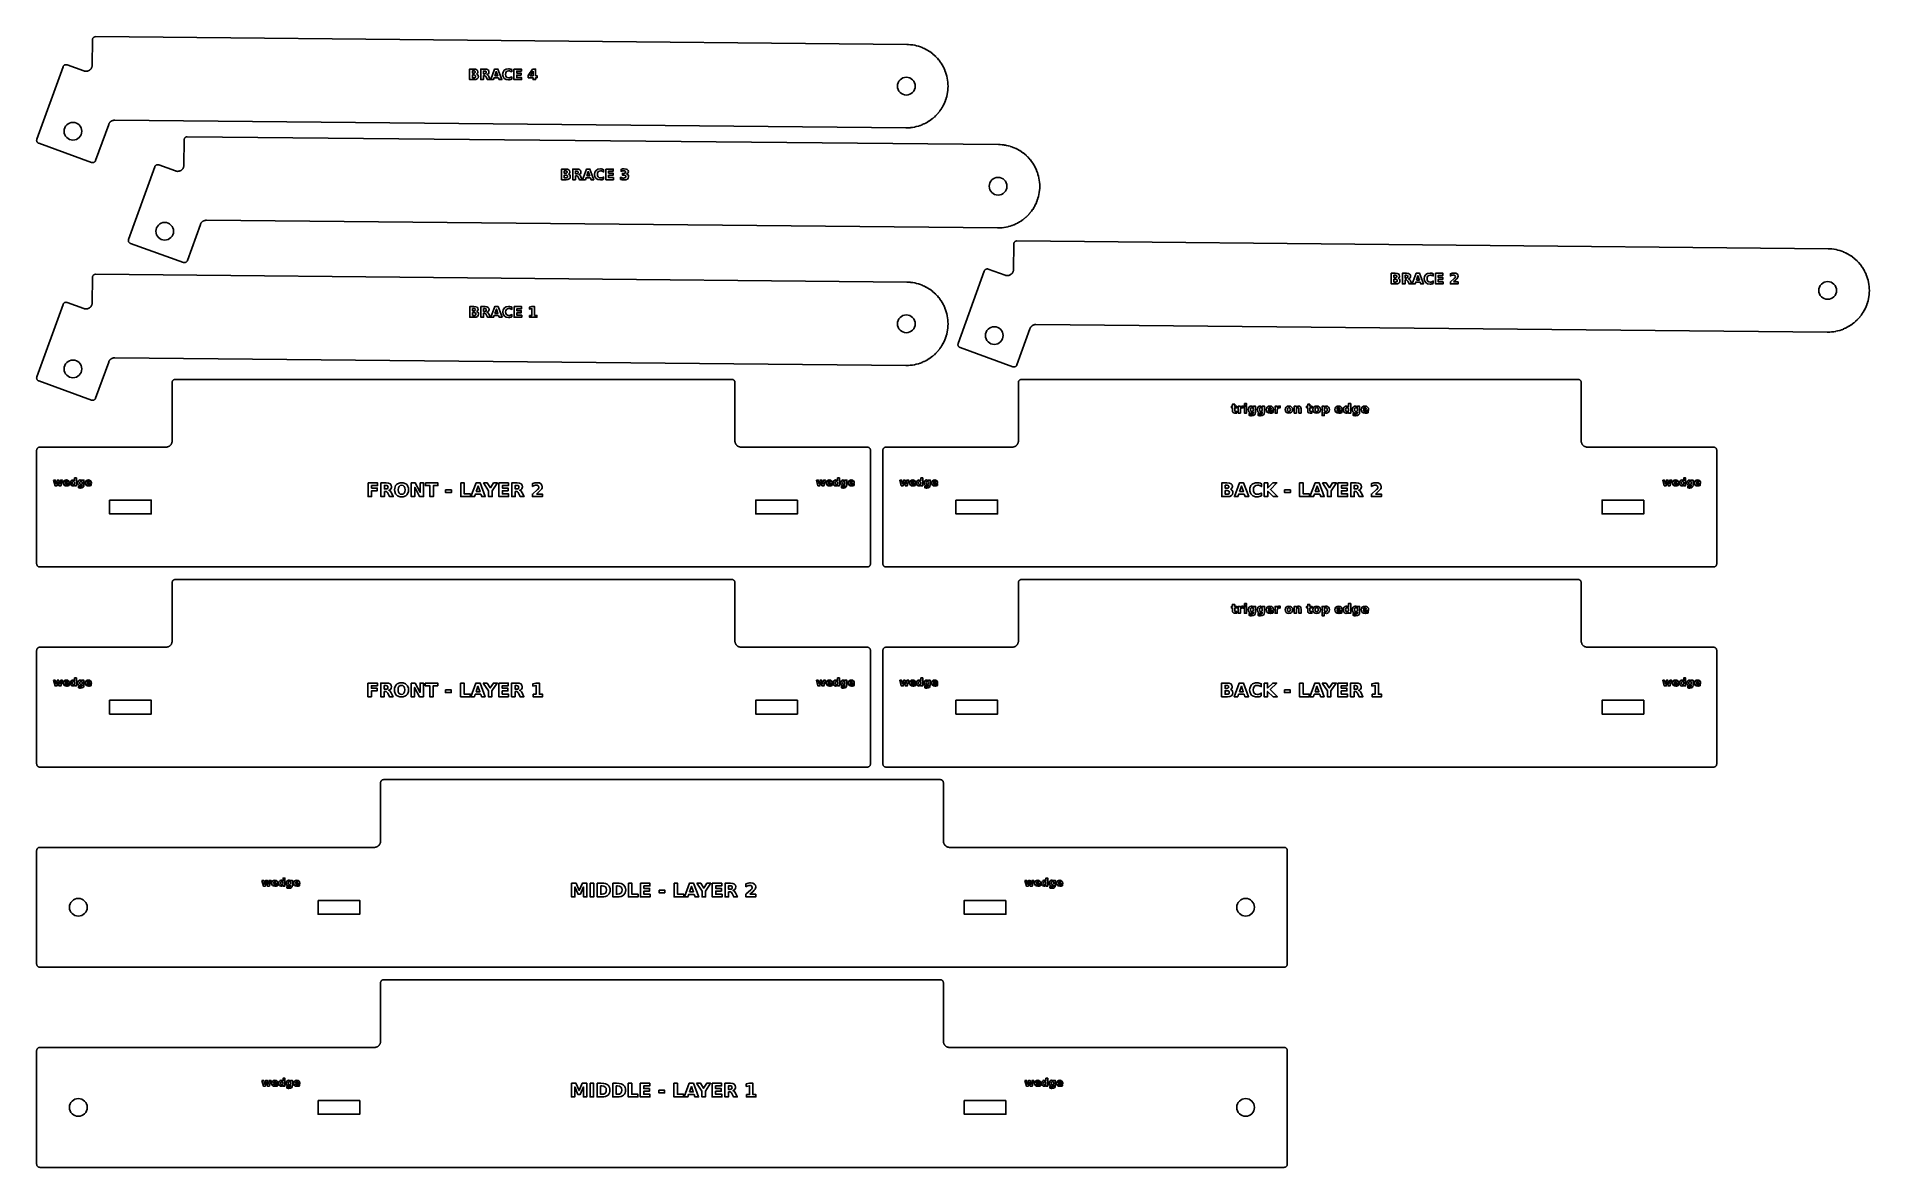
# Model space of a CAD drawing. Header units: millimetres. Extents: x 6 to 885, y 6 to 548.
import ezdxf

# ---------------------------------------------------------------- set-up
doc = ezdxf.new("R2010")
doc.units = ezdxf.units.MM
doc.layers.add('CUT', color=1, linetype='Continuous')
doc.layers.add('ENGRAVE', color=5, linetype='Continuous')

msp = doc.modelspace()

# ---------------------------------------------------------------- linework, layer by layer
at = {"layer": 'CUT'}
for points in [[(34.31, 488.99), (34.25, 488.85), (34.18, 488.72), (34.1, 488.6), (34.01, 488.49), (33.9, 488.38), (33.79, 488.29), (33.66, 488.21), (33.53, 488.14), (33.4, 488.08), (33.26, 488.04), (33.11, 488.01), (32.97, 488), (32.82, 488), (32.67, 488.02), (32.53, 488.04), (32.39, 488.09), (6.99, 497.25), (6.85, 497.3), (6.72, 497.37), (6.6, 497.46), (6.49, 497.55), (6.38, 497.65), (6.29, 497.77), (6.21, 497.89), (6.14, 498.02), (6.08, 498.16), (6.04, 498.3), (6.01, 498.44), (6, 498.59), (6, 498.74), (6.02, 498.88), (6.04, 499.03), (6.09, 499.17), (18.64, 533.97), (18.7, 534.11), (18.77, 534.24), (18.85, 534.36), (18.94, 534.47), (19.05, 534.58), (19.16, 534.67), (19.28, 534.75), (19.41, 534.82), (19.55, 534.88), (19.69, 534.92), (19.84, 534.95), (19.98, 534.96), (20.13, 534.96), (20.28, 534.95), (20.42, 534.92), (20.56, 534.88), (28.61, 531.97), (28.64, 531.96), (28.88, 531.89), (28.95, 531.87), (29.17, 531.83), (29.25, 531.82), (29.47, 531.8), (29.55, 531.79), (29.77, 531.79), (29.85, 531.8), (30.07, 531.82), (30.15, 531.83), (30.37, 531.88), (30.44, 531.9), (30.65, 531.97), (30.72, 531.99), (30.93, 532.08), (31, 532.11), (31.2, 532.22), (31.26, 532.26), (31.45, 532.39), (31.51, 532.44), (31.68, 532.59), (31.73, 532.64), (31.89, 532.8), (31.94, 532.86), (32.08, 533.04), (32.12, 533.1), (32.24, 533.29), (32.28, 533.35), (32.38, 533.56), (32.41, 533.63), (32.49, 533.84), (32.51, 533.91), (32.57, 534.13), (32.58, 534.2), (32.62, 534.42), (32.63, 534.5), (32.64, 534.74), (32.64, 534.78), (32.76, 546.91), (32.77, 547.06), (32.79, 547.21), (32.83, 547.35), (32.88, 547.49), (32.94, 547.62), (33.02, 547.74), (33.11, 547.86), (33.21, 547.97), (33.32, 548.07), (33.44, 548.15), (33.57, 548.23), (33.7, 548.29), (33.84, 548.34), (33.98, 548.37), (34.13, 548.39), (34.27, 548.4), (423.4, 544.65), (423.41, 544.65), (423.43, 544.65), (423.44, 544.65), (424.21, 544.63), (424.24, 544.62), (424.28, 544.62), (424.31, 544.62), (425.18, 544.55), (425.22, 544.55), (425.26, 544.55), (425.29, 544.54), (426.16, 544.43), (426.19, 544.43), (426.23, 544.42), (426.27, 544.42), (427.12, 544.27), (427.16, 544.26), (427.2, 544.25), (427.23, 544.24), (428.08, 544.05), (428.12, 544.04), (428.15, 544.03), (428.19, 544.02), (429.03, 543.79), (429.06, 543.78), (429.1, 543.77), (429.13, 543.76), (429.96, 543.48), (429.99, 543.47), (430.03, 543.46), (430.06, 543.44), (430.88, 543.13), (430.91, 543.12), (430.94, 543.1), (430.98, 543.09), (431.77, 542.73), (431.81, 542.72), (431.84, 542.7), (431.87, 542.68), (432.65, 542.29), (432.68, 542.27), (432.71, 542.26), (432.75, 542.24), (433.5, 541.81), (433.54, 541.79), (433.57, 541.77), (433.6, 541.75), (434.33, 541.28), (434.36, 541.26), (434.39, 541.24), (434.43, 541.22), (435.14, 540.72), (435.17, 540.7), (435.2, 540.67), (435.22, 540.65), (435.91, 540.11), (435.94, 540.09), (435.97, 540.07), (436, 540.04), (436.65, 539.47), (436.68, 539.45), (436.71, 539.42), (436.74, 539.4), (437.36, 538.8), (437.39, 538.77), (437.42, 538.74), (437.44, 538.72), (438.04, 538.08), (438.07, 538.06), (438.09, 538.03), (438.12, 538), (438.68, 537.34), (438.71, 537.31), (438.73, 537.28), (438.75, 537.26), (439.29, 536.57), (439.31, 536.54), (439.33, 536.51), (439.35, 536.48), (439.85, 535.77), (439.87, 535.73), (439.89, 535.7), (439.91, 535.67), (440.38, 534.94), (440.4, 534.9), (440.42, 534.87), (440.43, 534.84), (440.86, 534.08), (440.88, 534.05), (440.9, 534.02), (440.91, 533.98), (441.3, 533.21), (441.32, 533.17), (441.33, 533.14), (441.35, 533.11), (441.7, 532.31), (441.72, 532.27), (441.73, 532.24), (441.74, 532.21), (442.05, 531.39), (442.07, 531.36), (442.08, 531.32), (442.09, 531.29), (442.36, 530.46), (442.37, 530.43), (442.38, 530.39), (442.39, 530.35), (442.62, 529.51), (442.63, 529.48), (442.64, 529.44), (442.65, 529.41), (442.84, 528.56), (442.85, 528.52), (442.85, 528.48), (442.86, 528.45), (443.01, 527.59), (443.01, 527.55), (443.02, 527.52), (443.02, 527.48), (443.13, 526.62), (443.13, 526.58), (443.14, 526.54), (443.14, 526.51), (443.2, 525.64), (443.2, 525.6), (443.2, 525.56), (443.21, 525.53), (443.23, 524.66), (443.23, 524.62), (443.23, 524.58), (443.22, 524.54), (443.2, 523.67), (443.2, 523.64), (443.2, 523.6), (443.2, 523.56), (443.13, 522.7), (443.13, 522.66), (443.12, 522.62), (443.12, 522.59), (443.01, 521.72), (443, 521.68), (443, 521.65), (442.99, 521.61), (442.84, 520.75), (442.83, 520.72), (442.83, 520.68), (442.82, 520.65), (442.63, 519.8), (442.62, 519.76), (442.61, 519.72), (442.6, 519.69), (442.37, 518.85), (442.35, 518.81), (442.34, 518.78), (442.33, 518.74), (442.06, 517.92), (442.05, 517.88), (442.03, 517.85), (442.02, 517.81), (441.7, 517), (441.69, 516.97), (441.68, 516.93), (441.66, 516.9), (441.31, 516.1), (441.29, 516.07), (441.28, 516.04), (441.26, 516), (440.87, 515.23), (440.85, 515.19), (440.83, 515.16), (440.81, 515.13), (440.38, 514.37), (440.36, 514.34), (440.34, 514.31), (440.33, 514.28), (439.86, 513.54), (439.84, 513.51), (439.82, 513.48), (439.8, 513.45), (439.29, 512.74), (439.27, 512.71), (439.25, 512.68), (439.23, 512.65), (438.69, 511.97), (438.67, 511.94), (438.64, 511.91), (438.62, 511.88), (438.05, 511.22), (438.02, 511.2), (438, 511.17), (437.97, 511.14), (437.37, 510.51), (437.34, 510.49), (437.32, 510.46), (437.29, 510.43), (436.66, 509.84), (436.63, 509.81), (436.61, 509.79), (436.58, 509.76), (435.92, 509.19), (435.89, 509.17), (435.86, 509.15), (435.83, 509.12), (435.14, 508.59), (435.11, 508.57), (435.08, 508.55), (435.05, 508.52), (434.34, 508.03), (434.31, 508), (434.28, 507.98), (434.25, 507.96), (433.51, 507.5), (433.48, 507.48), (433.45, 507.46), (433.42, 507.44), (432.66, 507.02), (432.63, 507), (432.59, 506.98), (432.56, 506.96), (431.78, 506.57), (431.75, 506.56), (431.71, 506.54), (431.68, 506.53), (430.88, 506.18), (430.85, 506.16), (430.82, 506.15), (430.78, 506.13), (429.97, 505.82), (429.93, 505.81), (429.9, 505.8), (429.86, 505.79), (429.04, 505.51), (429, 505.5), (428.97, 505.49), (428.93, 505.48), (428.09, 505.25), (428.05, 505.24), (428.02, 505.23), (427.98, 505.23), (427.13, 505.04), (427.1, 505.03), (427.06, 505.02), (427.02, 505.02), (426.17, 504.87), (426.13, 504.86), (426.09, 504.86), (426.06, 504.85), (425.19, 504.75), (425.15, 504.74), (425.12, 504.74), (425.08, 504.74), (424.21, 504.68), (424.18, 504.67), (424.14, 504.67), (424.1, 504.67), (423.23, 504.65), (423.19, 504.65), (423.15, 504.65), (423.14, 504.65), (423.11, 504.65), (423.05, 504.65), (423.02, 504.65), (43.43, 508.31), (43.39, 508.31), (43.16, 508.3), (43.09, 508.29), (42.88, 508.26), (42.81, 508.25), (42.6, 508.2), (42.53, 508.18), (42.33, 508.12), (42.27, 508.09), (42.07, 508), (42.01, 507.97), (41.82, 507.87), (41.76, 507.83), (41.58, 507.71), (41.53, 507.66), (41.37, 507.53), (41.31, 507.48), (41.16, 507.33), (41.12, 507.27), (40.98, 507.11), (40.94, 507.05), (40.82, 506.87), (40.79, 506.81), (40.69, 506.62), (40.66, 506.56), (40.57, 506.34), (40.55, 506.31), (34.31, 488.99)], [(78.31, 440.99), (78.25, 440.85), (78.18, 440.72), (78.1, 440.6), (78.01, 440.49), (77.9, 440.38), (77.79, 440.29), (77.66, 440.21), (77.53, 440.14), (77.4, 440.08), (77.26, 440.04), (77.11, 440.01), (76.97, 440), (76.82, 440), (76.67, 440.02), (76.53, 440.04), (76.39, 440.09), (50.99, 449.25), (50.85, 449.3), (50.72, 449.37), (50.6, 449.46), (50.49, 449.55), (50.38, 449.65), (50.29, 449.77), (50.21, 449.89), (50.14, 450.02), (50.08, 450.16), (50.04, 450.3), (50.01, 450.44), (50, 450.59), (50, 450.74), (50.02, 450.88), (50.04, 451.03), (50.09, 451.17), (62.64, 485.97), (62.7, 486.11), (62.77, 486.24), (62.85, 486.36), (62.94, 486.47), (63.05, 486.58), (63.16, 486.67), (63.28, 486.75), (63.41, 486.82), (63.55, 486.88), (63.69, 486.92), (63.84, 486.95), (63.98, 486.96), (64.13, 486.96), (64.28, 486.95), (64.42, 486.92), (64.56, 486.88), (72.61, 483.97), (72.64, 483.96), (72.88, 483.89), (72.95, 483.87), (73.17, 483.83), (73.25, 483.82), (73.47, 483.8), (73.55, 483.79), (73.77, 483.79), (73.85, 483.8), (74.07, 483.82), (74.15, 483.83), (74.37, 483.88), (74.44, 483.9), (74.65, 483.97), (74.72, 483.99), (74.93, 484.08), (75, 484.11), (75.2, 484.22), (75.26, 484.26), (75.45, 484.39), (75.51, 484.44), (75.68, 484.59), (75.73, 484.64), (75.89, 484.8), (75.94, 484.86), (76.08, 485.04), (76.12, 485.1), (76.24, 485.29), (76.28, 485.35), (76.38, 485.56), (76.41, 485.63), (76.49, 485.84), (76.51, 485.91), (76.57, 486.13), (76.58, 486.2), (76.62, 486.42), (76.63, 486.5), (76.64, 486.74), (76.64, 486.78), (76.76, 498.91), (76.77, 499.06), (76.79, 499.21), (76.83, 499.35), (76.88, 499.49), (76.94, 499.62), (77.02, 499.74), (77.11, 499.86), (77.21, 499.97), (77.32, 500.07), (77.44, 500.15), (77.57, 500.23), (77.7, 500.29), (77.84, 500.34), (77.98, 500.37), (78.13, 500.39), (78.27, 500.4), (467.4, 496.65), (467.41, 496.65), (467.43, 496.65), (467.44, 496.65), (468.21, 496.63), (468.24, 496.62), (468.28, 496.62), (468.31, 496.62), (469.18, 496.55), (469.22, 496.55), (469.26, 496.55), (469.29, 496.54), (470.16, 496.43), (470.19, 496.43), (470.23, 496.42), (470.27, 496.42), (471.12, 496.27), (471.16, 496.26), (471.2, 496.25), (471.23, 496.24), (472.08, 496.05), (472.12, 496.04), (472.15, 496.03), (472.19, 496.02), (473.03, 495.79), (473.06, 495.78), (473.1, 495.77), (473.13, 495.76), (473.96, 495.48), (473.99, 495.47), (474.03, 495.46), (474.06, 495.44), (474.88, 495.13), (474.91, 495.12), (474.94, 495.1), (474.98, 495.09), (475.77, 494.73), (475.81, 494.72), (475.84, 494.7), (475.87, 494.68), (476.65, 494.29), (476.68, 494.27), (476.71, 494.26), (476.75, 494.24), (477.5, 493.81), (477.54, 493.79), (477.57, 493.77), (477.6, 493.75), (478.33, 493.28), (478.36, 493.26), (478.39, 493.24), (478.43, 493.22), (479.14, 492.72), (479.17, 492.7), (479.2, 492.67), (479.22, 492.65), (479.91, 492.11), (479.94, 492.09), (479.97, 492.07), (480, 492.04), (480.65, 491.47), (480.68, 491.45), (480.71, 491.42), (480.74, 491.4), (481.36, 490.8), (481.39, 490.77), (481.42, 490.74), (481.44, 490.72), (482.04, 490.08), (482.07, 490.06), (482.09, 490.03), (482.12, 490), (482.68, 489.34), (482.71, 489.31), (482.73, 489.28), (482.75, 489.26), (483.29, 488.57), (483.31, 488.54), (483.33, 488.51), (483.35, 488.48), (483.85, 487.77), (483.87, 487.73), (483.89, 487.7), (483.91, 487.67), (484.38, 486.94), (484.4, 486.9), (484.42, 486.87), (484.43, 486.84), (484.86, 486.08), (484.88, 486.05), (484.9, 486.02), (484.91, 485.98), (485.3, 485.21), (485.32, 485.17), (485.33, 485.14), (485.35, 485.11), (485.7, 484.31), (485.72, 484.27), (485.73, 484.24), (485.74, 484.21), (486.05, 483.39), (486.07, 483.36), (486.08, 483.32), (486.09, 483.29), (486.36, 482.46), (486.37, 482.43), (486.38, 482.39), (486.39, 482.35), (486.62, 481.51), (486.63, 481.48), (486.64, 481.44), (486.65, 481.41), (486.84, 480.56), (486.85, 480.52), (486.85, 480.48), (486.86, 480.45), (487.01, 479.59), (487.01, 479.55), (487.02, 479.52), (487.02, 479.48), (487.13, 478.62), (487.13, 478.58), (487.14, 478.54), (487.14, 478.51), (487.2, 477.64), (487.2, 477.6), (487.2, 477.56), (487.21, 477.53), (487.23, 476.66), (487.23, 476.62), (487.23, 476.58), (487.22, 476.54), (487.2, 475.67), (487.2, 475.64), (487.2, 475.6), (487.2, 475.56), (487.13, 474.7), (487.13, 474.66), (487.12, 474.62), (487.12, 474.59), (487.01, 473.72), (487, 473.68), (487, 473.65), (486.99, 473.61), (486.84, 472.75), (486.83, 472.72), (486.83, 472.68), (486.82, 472.65), (486.63, 471.8), (486.62, 471.76), (486.61, 471.72), (486.6, 471.69), (486.37, 470.85), (486.35, 470.81), (486.34, 470.78), (486.33, 470.74), (486.06, 469.92), (486.05, 469.88), (486.03, 469.85), (486.02, 469.81), (485.7, 469), (485.69, 468.97), (485.68, 468.93), (485.66, 468.9), (485.31, 468.1), (485.29, 468.07), (485.28, 468.04), (485.26, 468), (484.87, 467.23), (484.85, 467.19), (484.83, 467.16), (484.81, 467.13), (484.38, 466.37), (484.36, 466.34), (484.34, 466.31), (484.33, 466.28), (483.86, 465.54), (483.84, 465.51), (483.82, 465.48), (483.8, 465.45), (483.29, 464.74), (483.27, 464.71), (483.25, 464.68), (483.23, 464.65), (482.69, 463.97), (482.67, 463.94), (482.64, 463.91), (482.62, 463.88), (482.05, 463.22), (482.02, 463.2), (482, 463.17), (481.97, 463.14), (481.37, 462.51), (481.34, 462.49), (481.32, 462.46), (481.29, 462.43), (480.66, 461.84), (480.63, 461.81), (480.61, 461.79), (480.58, 461.76), (479.92, 461.19), (479.89, 461.17), (479.86, 461.15), (479.83, 461.12), (479.14, 460.59), (479.11, 460.57), (479.08, 460.55), (479.05, 460.52), (478.34, 460.03), (478.31, 460), (478.28, 459.98), (478.25, 459.96), (477.51, 459.5), (477.48, 459.48), (477.45, 459.46), (477.42, 459.44), (476.66, 459.02), (476.63, 459), (476.59, 458.98), (476.56, 458.96), (475.78, 458.57), (475.75, 458.56), (475.71, 458.54), (475.68, 458.53), (474.88, 458.18), (474.85, 458.16), (474.82, 458.15), (474.78, 458.13), (473.97, 457.82), (473.93, 457.81), (473.9, 457.8), (473.86, 457.79), (473.04, 457.51), (473, 457.5), (472.97, 457.49), (472.93, 457.48), (472.09, 457.25), (472.05, 457.24), (472.02, 457.23), (471.98, 457.23), (471.13, 457.04), (471.1, 457.03), (471.06, 457.02), (471.02, 457.02), (470.17, 456.87), (470.13, 456.86), (470.09, 456.86), (470.06, 456.85), (469.19, 456.75), (469.15, 456.74), (469.12, 456.74), (469.08, 456.74), (468.21, 456.68), (468.18, 456.67), (468.14, 456.67), (468.1, 456.67), (467.23, 456.65), (467.19, 456.65), (467.15, 456.65), (467.14, 456.65), (467.11, 456.65), (467.05, 456.65), (467.02, 456.65), (87.43, 460.31), (87.39, 460.31), (87.16, 460.3), (87.09, 460.29), (86.88, 460.26), (86.81, 460.25), (86.6, 460.2), (86.53, 460.18), (86.33, 460.12), (86.27, 460.09), (86.07, 460), (86.01, 459.97), (85.82, 459.87), (85.76, 459.83), (85.58, 459.71), (85.53, 459.66), (85.37, 459.53), (85.31, 459.48), (85.16, 459.33), (85.12, 459.27), (84.98, 459.11), (84.94, 459.05), (84.82, 458.87), (84.79, 458.81), (84.69, 458.62), (84.66, 458.56), (84.57, 458.34), (84.55, 458.31), (78.31, 440.99)], [(476.31, 390.99), (476.25, 390.85), (476.18, 390.72), (476.1, 390.6), (476.01, 390.49), (475.9, 390.38), (475.79, 390.29), (475.66, 390.21), (475.53, 390.14), (475.4, 390.08), (475.26, 390.04), (475.11, 390.01), (474.97, 390), (474.82, 390), (474.67, 390.02), (474.53, 390.04), (474.39, 390.09), (448.99, 399.25), (448.85, 399.3), (448.72, 399.37), (448.6, 399.46), (448.49, 399.55), (448.38, 399.65), (448.29, 399.77), (448.21, 399.89), (448.14, 400.02), (448.08, 400.16), (448.04, 400.3), (448.01, 400.44), (448, 400.59), (448, 400.74), (448.02, 400.88), (448.04, 401.03), (448.09, 401.17), (460.64, 435.97), (460.7, 436.11), (460.77, 436.24), (460.85, 436.36), (460.94, 436.47), (461.05, 436.58), (461.16, 436.67), (461.28, 436.75), (461.41, 436.82), (461.55, 436.88), (461.69, 436.92), (461.84, 436.95), (461.98, 436.96), (462.13, 436.96), (462.28, 436.95), (462.42, 436.92), (462.56, 436.88), (470.61, 433.97), (470.64, 433.96), (470.88, 433.89), (470.95, 433.87), (471.17, 433.83), (471.25, 433.82), (471.47, 433.8), (471.55, 433.79), (471.77, 433.79), (471.85, 433.8), (472.07, 433.82), (472.15, 433.83), (472.37, 433.88), (472.44, 433.9), (472.65, 433.97), (472.72, 433.99), (472.93, 434.08), (473, 434.11), (473.2, 434.22), (473.26, 434.26), (473.45, 434.39), (473.51, 434.44), (473.68, 434.59), (473.73, 434.64), (473.89, 434.8), (473.94, 434.86), (474.08, 435.04), (474.12, 435.1), (474.24, 435.29), (474.28, 435.35), (474.38, 435.56), (474.41, 435.63), (474.49, 435.84), (474.51, 435.91), (474.57, 436.13), (474.58, 436.2), (474.62, 436.42), (474.63, 436.5), (474.64, 436.74), (474.64, 436.78), (474.76, 448.91), (474.77, 449.06), (474.79, 449.21), (474.83, 449.35), (474.88, 449.49), (474.94, 449.62), (475.02, 449.74), (475.11, 449.86), (475.21, 449.97), (475.32, 450.07), (475.44, 450.15), (475.57, 450.23), (475.7, 450.29), (475.84, 450.34), (475.98, 450.37), (476.13, 450.39), (476.27, 450.4), (865.4, 446.65), (865.41, 446.65), (865.43, 446.65), (865.44, 446.65), (866.21, 446.63), (866.24, 446.62), (866.28, 446.62), (866.31, 446.62), (867.18, 446.55), (867.22, 446.55), (867.26, 446.55), (867.29, 446.54), (868.16, 446.43), (868.19, 446.43), (868.23, 446.42), (868.27, 446.42), (869.12, 446.27), (869.16, 446.26), (869.2, 446.25), (869.23, 446.24), (870.08, 446.05), (870.12, 446.04), (870.15, 446.03), (870.19, 446.02), (871.03, 445.79), (871.06, 445.78), (871.1, 445.77), (871.13, 445.76), (871.96, 445.48), (871.99, 445.47), (872.03, 445.46), (872.06, 445.44), (872.88, 445.13), (872.91, 445.12), (872.94, 445.1), (872.98, 445.09), (873.77, 444.73), (873.81, 444.72), (873.84, 444.7), (873.87, 444.68), (874.65, 444.29), (874.68, 444.27), (874.71, 444.26), (874.75, 444.24), (875.5, 443.81), (875.54, 443.79), (875.57, 443.77), (875.6, 443.75), (876.33, 443.28), (876.36, 443.26), (876.39, 443.24), (876.43, 443.22), (877.14, 442.72), (877.17, 442.7), (877.2, 442.67), (877.22, 442.65), (877.91, 442.11), (877.94, 442.09), (877.97, 442.07), (878, 442.04), (878.65, 441.47), (878.68, 441.45), (878.71, 441.42), (878.74, 441.4), (879.36, 440.8), (879.39, 440.77), (879.42, 440.74), (879.44, 440.72), (880.04, 440.08), (880.07, 440.06), (880.09, 440.03), (880.12, 440), (880.68, 439.34), (880.71, 439.31), (880.73, 439.28), (880.75, 439.26), (881.29, 438.57), (881.31, 438.54), (881.33, 438.51), (881.35, 438.48), (881.85, 437.77), (881.87, 437.73), (881.89, 437.7), (881.91, 437.67), (882.38, 436.94), (882.4, 436.9), (882.42, 436.87), (882.43, 436.84), (882.86, 436.08), (882.88, 436.05), (882.9, 436.02), (882.91, 435.98), (883.3, 435.21), (883.32, 435.17), (883.33, 435.14), (883.35, 435.11), (883.7, 434.31), (883.72, 434.27), (883.73, 434.24), (883.74, 434.21), (884.05, 433.39), (884.07, 433.36), (884.08, 433.32), (884.09, 433.29), (884.36, 432.46), (884.37, 432.43), (884.38, 432.39), (884.39, 432.35), (884.62, 431.51), (884.63, 431.48), (884.64, 431.44), (884.65, 431.41), (884.84, 430.56), (884.85, 430.52), (884.85, 430.48), (884.86, 430.45), (885.01, 429.59), (885.01, 429.55), (885.02, 429.52), (885.02, 429.48), (885.13, 428.62), (885.13, 428.58), (885.14, 428.54), (885.14, 428.51), (885.2, 427.64), (885.2, 427.6), (885.2, 427.56), (885.21, 427.53), (885.23, 426.66), (885.23, 426.62), (885.23, 426.58), (885.22, 426.54), (885.2, 425.67), (885.2, 425.64), (885.2, 425.6), (885.2, 425.56), (885.13, 424.7), (885.13, 424.66), (885.12, 424.62), (885.12, 424.59), (885.01, 423.72), (885, 423.68), (885, 423.65), (884.99, 423.61), (884.84, 422.75), (884.83, 422.72), (884.83, 422.68), (884.82, 422.65), (884.63, 421.8), (884.62, 421.76), (884.61, 421.72), (884.6, 421.69), (884.37, 420.85), (884.35, 420.81), (884.34, 420.78), (884.33, 420.74), (884.06, 419.92), (884.05, 419.88), (884.03, 419.85), (884.02, 419.81), (883.7, 419), (883.69, 418.97), (883.68, 418.93), (883.66, 418.9), (883.31, 418.1), (883.29, 418.07), (883.28, 418.04), (883.26, 418), (882.87, 417.23), (882.85, 417.19), (882.83, 417.16), (882.81, 417.13), (882.38, 416.37), (882.36, 416.34), (882.34, 416.31), (882.33, 416.28), (881.86, 415.54), (881.84, 415.51), (881.82, 415.48), (881.8, 415.45), (881.29, 414.74), (881.27, 414.71), (881.25, 414.68), (881.23, 414.65), (880.69, 413.97), (880.67, 413.94), (880.64, 413.91), (880.62, 413.88), (880.05, 413.22), (880.02, 413.2), (880, 413.17), (879.97, 413.14), (879.37, 412.51), (879.34, 412.49), (879.32, 412.46), (879.29, 412.43), (878.66, 411.84), (878.63, 411.81), (878.61, 411.79), (878.58, 411.76), (877.92, 411.19), (877.89, 411.17), (877.86, 411.15), (877.83, 411.12), (877.14, 410.59), (877.11, 410.57), (877.08, 410.55), (877.05, 410.52), (876.34, 410.03), (876.31, 410), (876.28, 409.98), (876.25, 409.96), (875.51, 409.5), (875.48, 409.48), (875.45, 409.46), (875.42, 409.44), (874.66, 409.02), (874.63, 409), (874.59, 408.98), (874.56, 408.96), (873.78, 408.57), (873.75, 408.56), (873.71, 408.54), (873.68, 408.53), (872.88, 408.18), (872.85, 408.16), (872.82, 408.15), (872.78, 408.13), (871.97, 407.82), (871.93, 407.81), (871.9, 407.8), (871.86, 407.79), (871.04, 407.51), (871, 407.5), (870.97, 407.49), (870.93, 407.48), (870.09, 407.25), (870.05, 407.24), (870.02, 407.23), (869.98, 407.23), (869.13, 407.04), (869.1, 407.03), (869.06, 407.02), (869.02, 407.02), (868.17, 406.87), (868.13, 406.86), (868.09, 406.86), (868.06, 406.85), (867.19, 406.75), (867.15, 406.74), (867.12, 406.74), (867.08, 406.74), (866.21, 406.68), (866.18, 406.67), (866.14, 406.67), (866.1, 406.67), (865.23, 406.65), (865.19, 406.65), (865.15, 406.65), (865.14, 406.65), (865.11, 406.65), (865.05, 406.65), (865.02, 406.65), (485.43, 410.31), (485.39, 410.31), (485.16, 410.3), (485.09, 410.29), (484.88, 410.26), (484.81, 410.25), (484.6, 410.2), (484.53, 410.18), (484.33, 410.12), (484.27, 410.09), (484.07, 410), (484.01, 409.97), (483.82, 409.87), (483.76, 409.83), (483.58, 409.71), (483.53, 409.66), (483.37, 409.53), (483.31, 409.48), (483.16, 409.33), (483.12, 409.27), (482.98, 409.11), (482.94, 409.05), (482.82, 408.87), (482.79, 408.81), (482.69, 408.62), (482.66, 408.56), (482.57, 408.34), (482.55, 408.31), (476.31, 390.99)], [(34.31, 374.99), (34.25, 374.85), (34.18, 374.72), (34.1, 374.6), (34.01, 374.49), (33.9, 374.38), (33.79, 374.29), (33.66, 374.21), (33.53, 374.14), (33.4, 374.08), (33.26, 374.04), (33.11, 374.01), (32.97, 374), (32.82, 374), (32.67, 374.02), (32.53, 374.04), (32.39, 374.09), (6.99, 383.25), (6.85, 383.3), (6.72, 383.37), (6.6, 383.46), (6.49, 383.55), (6.38, 383.65), (6.29, 383.77), (6.21, 383.89), (6.14, 384.02), (6.08, 384.16), (6.04, 384.3), (6.01, 384.44), (6, 384.59), (6, 384.74), (6.02, 384.88), (6.04, 385.03), (6.09, 385.17), (18.64, 419.97), (18.7, 420.11), (18.77, 420.24), (18.85, 420.36), (18.94, 420.47), (19.05, 420.58), (19.16, 420.67), (19.28, 420.75), (19.41, 420.82), (19.55, 420.88), (19.69, 420.92), (19.84, 420.95), (19.98, 420.96), (20.13, 420.96), (20.28, 420.95), (20.42, 420.92), (20.56, 420.88), (28.61, 417.97), (28.64, 417.96), (28.88, 417.89), (28.95, 417.87), (29.17, 417.83), (29.25, 417.82), (29.47, 417.8), (29.55, 417.79), (29.77, 417.79), (29.85, 417.8), (30.07, 417.82), (30.15, 417.83), (30.37, 417.88), (30.44, 417.9), (30.65, 417.97), (30.72, 417.99), (30.93, 418.08), (31, 418.11), (31.2, 418.22), (31.26, 418.26), (31.45, 418.39), (31.51, 418.44), (31.68, 418.59), (31.73, 418.64), (31.89, 418.8), (31.94, 418.86), (32.08, 419.04), (32.12, 419.1), (32.24, 419.29), (32.28, 419.35), (32.38, 419.56), (32.41, 419.63), (32.49, 419.84), (32.51, 419.91), (32.57, 420.13), (32.58, 420.2), (32.62, 420.42), (32.63, 420.5), (32.64, 420.74), (32.64, 420.78), (32.76, 432.91), (32.77, 433.06), (32.79, 433.21), (32.83, 433.35), (32.88, 433.49), (32.94, 433.62), (33.02, 433.74), (33.11, 433.86), (33.21, 433.97), (33.32, 434.07), (33.44, 434.15), (33.57, 434.23), (33.7, 434.29), (33.84, 434.34), (33.98, 434.37), (34.13, 434.39), (34.27, 434.4), (423.4, 430.65), (423.41, 430.65), (423.43, 430.65), (423.44, 430.65), (424.21, 430.63), (424.24, 430.62), (424.28, 430.62), (424.31, 430.62), (425.18, 430.55), (425.22, 430.55), (425.26, 430.55), (425.29, 430.54), (426.16, 430.43), (426.19, 430.43), (426.23, 430.42), (426.27, 430.42), (427.12, 430.27), (427.16, 430.26), (427.2, 430.25), (427.23, 430.24), (428.08, 430.05), (428.12, 430.04), (428.15, 430.03), (428.19, 430.02), (429.03, 429.79), (429.06, 429.78), (429.1, 429.77), (429.13, 429.76), (429.96, 429.48), (429.99, 429.47), (430.03, 429.46), (430.06, 429.44), (430.88, 429.13), (430.91, 429.12), (430.94, 429.1), (430.98, 429.09), (431.77, 428.73), (431.81, 428.72), (431.84, 428.7), (431.87, 428.68), (432.65, 428.29), (432.68, 428.27), (432.71, 428.26), (432.75, 428.24), (433.5, 427.81), (433.54, 427.79), (433.57, 427.77), (433.6, 427.75), (434.33, 427.28), (434.36, 427.26), (434.39, 427.24), (434.43, 427.22), (435.14, 426.72), (435.17, 426.7), (435.2, 426.67), (435.22, 426.65), (435.91, 426.11), (435.94, 426.09), (435.97, 426.07), (436, 426.04), (436.65, 425.47), (436.68, 425.45), (436.71, 425.42), (436.74, 425.4), (437.36, 424.8), (437.39, 424.77), (437.42, 424.74), (437.44, 424.72), (438.04, 424.08), (438.07, 424.06), (438.09, 424.03), (438.12, 424), (438.68, 423.34), (438.71, 423.31), (438.73, 423.28), (438.75, 423.26), (439.29, 422.57), (439.31, 422.54), (439.33, 422.51), (439.35, 422.48), (439.85, 421.77), (439.87, 421.73), (439.89, 421.7), (439.91, 421.67), (440.38, 420.94), (440.4, 420.9), (440.42, 420.87), (440.43, 420.84), (440.86, 420.08), (440.88, 420.05), (440.9, 420.02), (440.91, 419.98), (441.3, 419.21), (441.32, 419.17), (441.33, 419.14), (441.35, 419.11), (441.7, 418.31), (441.72, 418.27), (441.73, 418.24), (441.74, 418.21), (442.05, 417.39), (442.07, 417.36), (442.08, 417.32), (442.09, 417.29), (442.36, 416.46), (442.37, 416.43), (442.38, 416.39), (442.39, 416.35), (442.62, 415.51), (442.63, 415.48), (442.64, 415.44), (442.65, 415.41), (442.84, 414.56), (442.85, 414.52), (442.85, 414.48), (442.86, 414.45), (443.01, 413.59), (443.01, 413.55), (443.02, 413.52), (443.02, 413.48), (443.13, 412.62), (443.13, 412.58), (443.14, 412.54), (443.14, 412.51), (443.2, 411.64), (443.2, 411.6), (443.2, 411.56), (443.21, 411.53), (443.23, 410.66), (443.23, 410.62), (443.23, 410.58), (443.22, 410.54), (443.2, 409.67), (443.2, 409.64), (443.2, 409.6), (443.2, 409.56), (443.13, 408.7), (443.13, 408.66), (443.12, 408.62), (443.12, 408.59), (443.01, 407.72), (443, 407.68), (443, 407.65), (442.99, 407.61), (442.84, 406.75), (442.83, 406.72), (442.83, 406.68), (442.82, 406.65), (442.63, 405.8), (442.62, 405.76), (442.61, 405.72), (442.6, 405.69), (442.37, 404.85), (442.35, 404.81), (442.34, 404.78), (442.33, 404.74), (442.06, 403.92), (442.05, 403.88), (442.03, 403.85), (442.02, 403.81), (441.7, 403), (441.69, 402.97), (441.68, 402.93), (441.66, 402.9), (441.31, 402.1), (441.29, 402.07), (441.28, 402.04), (441.26, 402), (440.87, 401.23), (440.85, 401.19), (440.83, 401.16), (440.81, 401.13), (440.38, 400.37), (440.36, 400.34), (440.34, 400.31), (440.33, 400.28), (439.86, 399.54), (439.84, 399.51), (439.82, 399.48), (439.8, 399.45), (439.29, 398.74), (439.27, 398.71), (439.25, 398.68), (439.23, 398.65), (438.69, 397.97), (438.67, 397.94), (438.64, 397.91), (438.62, 397.88), (438.05, 397.22), (438.02, 397.2), (438, 397.17), (437.97, 397.14), (437.37, 396.51), (437.34, 396.49), (437.32, 396.46), (437.29, 396.43), (436.66, 395.84), (436.63, 395.81), (436.61, 395.79), (436.58, 395.76), (435.92, 395.19), (435.89, 395.17), (435.86, 395.15), (435.83, 395.12), (435.14, 394.59), (435.11, 394.57), (435.08, 394.55), (435.05, 394.52), (434.34, 394.03), (434.31, 394), (434.28, 393.98), (434.25, 393.96), (433.51, 393.5), (433.48, 393.48), (433.45, 393.46), (433.42, 393.44), (432.66, 393.02), (432.63, 393), (432.59, 392.98), (432.56, 392.96), (431.78, 392.57), (431.75, 392.56), (431.71, 392.54), (431.68, 392.53), (430.88, 392.18), (430.85, 392.16), (430.82, 392.15), (430.78, 392.13), (429.97, 391.82), (429.93, 391.81), (429.9, 391.8), (429.86, 391.79), (429.04, 391.51), (429, 391.5), (428.97, 391.49), (428.93, 391.48), (428.09, 391.25), (428.05, 391.24), (428.02, 391.23), (427.98, 391.23), (427.13, 391.04), (427.1, 391.03), (427.06, 391.02), (427.02, 391.02), (426.17, 390.87), (426.13, 390.86), (426.09, 390.86), (426.06, 390.85), (425.19, 390.75), (425.15, 390.74), (425.12, 390.74), (425.08, 390.74), (424.21, 390.68), (424.18, 390.67), (424.14, 390.67), (424.1, 390.67), (423.23, 390.65), (423.19, 390.65), (423.15, 390.65), (423.14, 390.65), (423.11, 390.65), (423.05, 390.65), (423.02, 390.65), (43.43, 394.31), (43.39, 394.31), (43.16, 394.3), (43.09, 394.29), (42.88, 394.26), (42.81, 394.25), (42.6, 394.2), (42.53, 394.18), (42.33, 394.12), (42.27, 394.09), (42.07, 394), (42.01, 393.97), (41.82, 393.87), (41.76, 393.83), (41.58, 393.71), (41.53, 393.66), (41.37, 393.53), (41.31, 393.48), (41.16, 393.33), (41.12, 393.27), (40.98, 393.11), (40.94, 393.05), (40.82, 392.87), (40.79, 392.81), (40.69, 392.62), (40.66, 392.56), (40.57, 392.34), (40.55, 392.31), (34.31, 374.99)], [(6.93, 294.11), (6.79, 294.18), (6.67, 294.25), (6.55, 294.34), (6.44, 294.44), (6.34, 294.55), (6.25, 294.67), (6.18, 294.79), (6.11, 294.93), (6.06, 295.06), (6.03, 295.21), (6.01, 295.35), (6, 295.5), (6, 350), (6.01, 350.15), (6.03, 350.29), (6.06, 350.44), (6.11, 350.57), (6.18, 350.71), (6.25, 350.83), (6.34, 350.95), (6.44, 351.06), (6.55, 351.16), (6.67, 351.25), (6.79, 351.32), (6.93, 351.39), (7.06, 351.44), (7.21, 351.47), (7.35, 351.49), (7.5, 351.5), (67.98, 351.5), (68.02, 351.5), (68.26, 351.51), (68.33, 351.52), (68.55, 351.55), (68.62, 351.57), (68.84, 351.62), (68.91, 351.64), (69.11, 351.72), (69.18, 351.74), (69.38, 351.84), (69.45, 351.87), (69.64, 351.99), (69.7, 352.03), (69.87, 352.16), (69.93, 352.21), (70.09, 352.35), (70.15, 352.41), (70.29, 352.57), (70.34, 352.63), (70.47, 352.8), (70.51, 352.86), (70.63, 353.05), (70.66, 353.12), (70.76, 353.32), (70.78, 353.39), (70.86, 353.59), (70.88, 353.66), (70.93, 353.88), (70.95, 353.95), (70.98, 354.17), (70.99, 354.24), (71, 354.48), (71, 354.52), (71, 382.5), (71.01, 382.65), (71.03, 382.79), (71.06, 382.94), (71.11, 383.07), (71.18, 383.21), (71.25, 383.33), (71.34, 383.45), (71.44, 383.56), (71.55, 383.66), (71.67, 383.75), (71.79, 383.82), (71.93, 383.89), (72.06, 383.94), (72.21, 383.97), (72.35, 383.99), (72.5, 384), (339.5, 384), (339.65, 383.99), (339.79, 383.97), (339.94, 383.94), (340.07, 383.89), (340.21, 383.82), (340.33, 383.75), (340.45, 383.66), (340.56, 383.56), (340.66, 383.45), (340.75, 383.33), (340.82, 383.21), (340.89, 383.07), (340.94, 382.94), (340.97, 382.79), (340.99, 382.65), (341, 382.5), (341, 354.52), (341, 354.48), (341.01, 354.24), (341.02, 354.17), (341.05, 353.95), (341.07, 353.88), (341.12, 353.66), (341.14, 353.59), (341.22, 353.39), (341.24, 353.32), (341.34, 353.12), (341.37, 353.05), (341.49, 352.86), (341.53, 352.8), (341.66, 352.63), (341.71, 352.57), (341.85, 352.41), (341.91, 352.35), (342.07, 352.21), (342.13, 352.16), (342.3, 352.03), (342.36, 351.99), (342.55, 351.87), (342.62, 351.84), (342.82, 351.74), (342.89, 351.72), (343.09, 351.64), (343.16, 351.62), (343.38, 351.57), (343.45, 351.55), (343.67, 351.52), (343.74, 351.51), (343.98, 351.5), (344.02, 351.5), (404.5, 351.5), (404.65, 351.49), (404.79, 351.47), (404.94, 351.44), (405.07, 351.39), (405.21, 351.32), (405.33, 351.25), (405.45, 351.16), (405.56, 351.06), (405.66, 350.95), (405.75, 350.83), (405.82, 350.71), (405.89, 350.57), (405.94, 350.44), (405.97, 350.29), (405.99, 350.15), (406, 350), (406, 295.5), (405.99, 295.35), (405.97, 295.21), (405.94, 295.06), (405.89, 294.93), (405.82, 294.79), (405.75, 294.67), (405.66, 294.55), (405.56, 294.44), (405.45, 294.34), (405.33, 294.25), (405.21, 294.18), (405.07, 294.11), (404.94, 294.06), (404.79, 294.03), (404.65, 294.01), (404.5, 294), (340.5, 294), (71.5, 294), (7.5, 294), (7.35, 294.01), (7.21, 294.03), (7.06, 294.06), (6.93, 294.11)], [(412.93, 294.11), (412.79, 294.18), (412.67, 294.25), (412.55, 294.34), (412.44, 294.44), (412.34, 294.55), (412.25, 294.67), (412.18, 294.79), (412.11, 294.93), (412.06, 295.06), (412.03, 295.21), (412.01, 295.35), (412, 295.5), (412, 350), (412.01, 350.15), (412.03, 350.29), (412.06, 350.44), (412.11, 350.57), (412.18, 350.71), (412.25, 350.83), (412.34, 350.95), (412.44, 351.06), (412.55, 351.16), (412.67, 351.25), (412.79, 351.32), (412.93, 351.39), (413.06, 351.44), (413.21, 351.47), (413.35, 351.49), (413.5, 351.5), (473.98, 351.5), (474.02, 351.5), (474.26, 351.51), (474.33, 351.52), (474.55, 351.55), (474.62, 351.57), (474.84, 351.62), (474.91, 351.64), (475.11, 351.72), (475.18, 351.74), (475.38, 351.84), (475.45, 351.87), (475.64, 351.99), (475.7, 352.03), (475.87, 352.16), (475.93, 352.21), (476.09, 352.35), (476.15, 352.41), (476.29, 352.57), (476.34, 352.63), (476.47, 352.8), (476.51, 352.86), (476.63, 353.05), (476.66, 353.12), (476.76, 353.32), (476.78, 353.39), (476.86, 353.59), (476.88, 353.66), (476.93, 353.88), (476.95, 353.95), (476.98, 354.17), (476.99, 354.24), (477, 354.48), (477, 354.52), (477, 382.5), (477.01, 382.65), (477.03, 382.79), (477.06, 382.94), (477.11, 383.07), (477.18, 383.21), (477.25, 383.33), (477.34, 383.45), (477.44, 383.56), (477.55, 383.66), (477.67, 383.75), (477.79, 383.82), (477.93, 383.89), (478.06, 383.94), (478.21, 383.97), (478.35, 383.99), (478.5, 384), (745.5, 384), (745.65, 383.99), (745.79, 383.97), (745.94, 383.94), (746.07, 383.89), (746.21, 383.82), (746.33, 383.75), (746.45, 383.66), (746.56, 383.56), (746.66, 383.45), (746.75, 383.33), (746.82, 383.21), (746.89, 383.07), (746.94, 382.94), (746.97, 382.79), (746.99, 382.65), (747, 382.5), (747, 354.52), (747, 354.48), (747.01, 354.24), (747.02, 354.17), (747.05, 353.95), (747.07, 353.88), (747.12, 353.66), (747.14, 353.59), (747.22, 353.39), (747.24, 353.32), (747.34, 353.12), (747.37, 353.05), (747.49, 352.86), (747.53, 352.8), (747.66, 352.63), (747.71, 352.57), (747.85, 352.41), (747.91, 352.35), (748.07, 352.21), (748.13, 352.16), (748.3, 352.03), (748.36, 351.99), (748.55, 351.87), (748.62, 351.84), (748.82, 351.74), (748.89, 351.72), (749.09, 351.64), (749.16, 351.62), (749.38, 351.57), (749.45, 351.55), (749.67, 351.52), (749.74, 351.51), (749.98, 351.5), (750.02, 351.5), (810.5, 351.5), (810.65, 351.49), (810.79, 351.47), (810.94, 351.44), (811.07, 351.39), (811.21, 351.32), (811.33, 351.25), (811.45, 351.16), (811.56, 351.06), (811.66, 350.95), (811.75, 350.83), (811.82, 350.71), (811.89, 350.57), (811.94, 350.44), (811.97, 350.29), (811.99, 350.15), (812, 350), (812, 295.5), (811.99, 295.35), (811.97, 295.21), (811.94, 295.06), (811.89, 294.93), (811.82, 294.79), (811.75, 294.67), (811.66, 294.55), (811.56, 294.44), (811.45, 294.34), (811.33, 294.25), (811.21, 294.18), (811.07, 294.11), (810.94, 294.06), (810.79, 294.03), (810.65, 294.01), (810.5, 294), (746.5, 294), (477.5, 294), (413.5, 294), (413.35, 294.01), (413.21, 294.03), (413.06, 294.06), (412.93, 294.11)], [(41, 326.05), (41, 319.45), (61, 319.45), (61, 326.05), (41, 326.05)], [(371, 326.05), (351, 326.05), (351, 319.45), (371, 319.45), (371, 326.05)], [(447, 326.05), (447, 319.45), (467, 319.45), (467, 326.05), (447, 326.05)], [(777, 326.05), (757, 326.05), (757, 319.45), (777, 319.45), (777, 326.05)], [(6.93, 198.11), (6.79, 198.18), (6.67, 198.25), (6.55, 198.34), (6.44, 198.44), (6.34, 198.55), (6.25, 198.67), (6.18, 198.79), (6.11, 198.93), (6.06, 199.06), (6.03, 199.21), (6.01, 199.35), (6, 199.5), (6, 254), (6.01, 254.15), (6.03, 254.29), (6.06, 254.44), (6.11, 254.57), (6.18, 254.71), (6.25, 254.83), (6.34, 254.95), (6.44, 255.06), (6.55, 255.16), (6.67, 255.25), (6.79, 255.32), (6.93, 255.39), (7.06, 255.44), (7.21, 255.47), (7.35, 255.49), (7.5, 255.5), (67.98, 255.5), (68.02, 255.5), (68.26, 255.51), (68.33, 255.52), (68.55, 255.55), (68.62, 255.57), (68.84, 255.62), (68.91, 255.64), (69.11, 255.72), (69.18, 255.74), (69.38, 255.84), (69.45, 255.87), (69.64, 255.99), (69.7, 256.03), (69.87, 256.16), (69.93, 256.21), (70.09, 256.35), (70.15, 256.41), (70.29, 256.57), (70.34, 256.63), (70.47, 256.8), (70.51, 256.86), (70.63, 257.05), (70.66, 257.12), (70.76, 257.32), (70.78, 257.39), (70.86, 257.59), (70.88, 257.66), (70.93, 257.88), (70.95, 257.95), (70.98, 258.17), (70.99, 258.24), (71, 258.48), (71, 258.52), (71, 286.5), (71.01, 286.65), (71.03, 286.79), (71.06, 286.94), (71.11, 287.07), (71.18, 287.21), (71.25, 287.33), (71.34, 287.45), (71.44, 287.56), (71.55, 287.66), (71.67, 287.75), (71.79, 287.82), (71.93, 287.89), (72.06, 287.94), (72.21, 287.97), (72.35, 287.99), (72.5, 288), (339.5, 288), (339.65, 287.99), (339.79, 287.97), (339.94, 287.94), (340.07, 287.89), (340.21, 287.82), (340.33, 287.75), (340.45, 287.66), (340.56, 287.56), (340.66, 287.45), (340.75, 287.33), (340.82, 287.21), (340.89, 287.07), (340.94, 286.94), (340.97, 286.79), (340.99, 286.65), (341, 286.5), (341, 258.52), (341, 258.48), (341.01, 258.24), (341.02, 258.17), (341.05, 257.95), (341.07, 257.88), (341.12, 257.66), (341.14, 257.59), (341.22, 257.39), (341.24, 257.32), (341.34, 257.12), (341.37, 257.05), (341.49, 256.86), (341.53, 256.8), (341.66, 256.63), (341.71, 256.57), (341.85, 256.41), (341.91, 256.35), (342.07, 256.21), (342.13, 256.16), (342.3, 256.03), (342.36, 255.99), (342.55, 255.87), (342.62, 255.84), (342.82, 255.74), (342.89, 255.72), (343.09, 255.64), (343.16, 255.62), (343.38, 255.57), (343.45, 255.55), (343.67, 255.52), (343.74, 255.51), (343.98, 255.5), (344.02, 255.5), (404.5, 255.5), (404.65, 255.49), (404.79, 255.47), (404.94, 255.44), (405.07, 255.39), (405.21, 255.32), (405.33, 255.25), (405.45, 255.16), (405.56, 255.06), (405.66, 254.95), (405.75, 254.83), (405.82, 254.71), (405.89, 254.57), (405.94, 254.44), (405.97, 254.29), (405.99, 254.15), (406, 254), (406, 199.5), (405.99, 199.35), (405.97, 199.21), (405.94, 199.06), (405.89, 198.93), (405.82, 198.79), (405.75, 198.67), (405.66, 198.55), (405.56, 198.44), (405.45, 198.34), (405.33, 198.25), (405.21, 198.18), (405.07, 198.11), (404.94, 198.06), (404.79, 198.03), (404.65, 198.01), (404.5, 198), (340.5, 198), (71.5, 198), (7.5, 198), (7.35, 198.01), (7.21, 198.03), (7.06, 198.06), (6.93, 198.11)], [(412.93, 198.11), (412.79, 198.18), (412.67, 198.25), (412.55, 198.34), (412.44, 198.44), (412.34, 198.55), (412.25, 198.67), (412.18, 198.79), (412.11, 198.93), (412.06, 199.06), (412.03, 199.21), (412.01, 199.35), (412, 199.5), (412, 254), (412.01, 254.15), (412.03, 254.29), (412.06, 254.44), (412.11, 254.57), (412.18, 254.71), (412.25, 254.83), (412.34, 254.95), (412.44, 255.06), (412.55, 255.16), (412.67, 255.25), (412.79, 255.32), (412.93, 255.39), (413.06, 255.44), (413.21, 255.47), (413.35, 255.49), (413.5, 255.5), (473.98, 255.5), (474.02, 255.5), (474.26, 255.51), (474.33, 255.52), (474.55, 255.55), (474.62, 255.57), (474.84, 255.62), (474.91, 255.64), (475.11, 255.72), (475.18, 255.74), (475.38, 255.84), (475.45, 255.87), (475.64, 255.99), (475.7, 256.03), (475.87, 256.16), (475.93, 256.21), (476.09, 256.35), (476.15, 256.41), (476.29, 256.57), (476.34, 256.63), (476.47, 256.8), (476.51, 256.86), (476.63, 257.05), (476.66, 257.12), (476.76, 257.32), (476.78, 257.39), (476.86, 257.59), (476.88, 257.66), (476.93, 257.88), (476.95, 257.95), (476.98, 258.17), (476.99, 258.24), (477, 258.48), (477, 258.52), (477, 286.5), (477.01, 286.65), (477.03, 286.79), (477.06, 286.94), (477.11, 287.07), (477.18, 287.21), (477.25, 287.33), (477.34, 287.45), (477.44, 287.56), (477.55, 287.66), (477.67, 287.75), (477.79, 287.82), (477.93, 287.89), (478.06, 287.94), (478.21, 287.97), (478.35, 287.99), (478.5, 288), (745.5, 288), (745.65, 287.99), (745.79, 287.97), (745.94, 287.94), (746.07, 287.89), (746.21, 287.82), (746.33, 287.75), (746.45, 287.66), (746.56, 287.56), (746.66, 287.45), (746.75, 287.33), (746.82, 287.21), (746.89, 287.07), (746.94, 286.94), (746.97, 286.79), (746.99, 286.65), (747, 286.5), (747, 258.52), (747, 258.48), (747.01, 258.24), (747.02, 258.17), (747.05, 257.95), (747.07, 257.88), (747.12, 257.66), (747.14, 257.59), (747.22, 257.39), (747.24, 257.32), (747.34, 257.12), (747.37, 257.05), (747.49, 256.86), (747.53, 256.8), (747.66, 256.63), (747.71, 256.57), (747.85, 256.41), (747.91, 256.35), (748.07, 256.21), (748.13, 256.16), (748.3, 256.03), (748.36, 255.99), (748.55, 255.87), (748.62, 255.84), (748.82, 255.74), (748.89, 255.72), (749.09, 255.64), (749.16, 255.62), (749.38, 255.57), (749.45, 255.55), (749.67, 255.52), (749.74, 255.51), (749.98, 255.5), (750.02, 255.5), (810.5, 255.5), (810.65, 255.49), (810.79, 255.47), (810.94, 255.44), (811.07, 255.39), (811.21, 255.32), (811.33, 255.25), (811.45, 255.16), (811.56, 255.06), (811.66, 254.95), (811.75, 254.83), (811.82, 254.71), (811.89, 254.57), (811.94, 254.44), (811.97, 254.29), (811.99, 254.15), (812, 254), (812, 199.5), (811.99, 199.35), (811.97, 199.21), (811.94, 199.06), (811.89, 198.93), (811.82, 198.79), (811.75, 198.67), (811.66, 198.55), (811.56, 198.44), (811.45, 198.34), (811.33, 198.25), (811.21, 198.18), (811.07, 198.11), (810.94, 198.06), (810.79, 198.03), (810.65, 198.01), (810.5, 198), (746.5, 198), (477.5, 198), (413.5, 198), (413.35, 198.01), (413.21, 198.03), (413.06, 198.06), (412.93, 198.11)], [(41, 230.05), (41, 223.45), (61, 223.45), (61, 230.05), (41, 230.05)], [(371, 230.05), (351, 230.05), (351, 223.45), (371, 223.45), (371, 230.05)], [(447, 230.05), (447, 223.45), (467, 223.45), (467, 230.05), (447, 230.05)], [(777, 230.05), (757, 230.05), (757, 223.45), (777, 223.45), (777, 230.05)], [(6.93, 102.11), (6.79, 102.18), (6.67, 102.25), (6.55, 102.34), (6.44, 102.44), (6.34, 102.55), (6.25, 102.67), (6.18, 102.79), (6.11, 102.93), (6.06, 103.06), (6.03, 103.21), (6.01, 103.35), (6, 103.5), (6, 158), (6.01, 158.15), (6.03, 158.29), (6.06, 158.44), (6.11, 158.57), (6.18, 158.71), (6.25, 158.83), (6.34, 158.95), (6.44, 159.06), (6.55, 159.16), (6.67, 159.25), (6.79, 159.32), (6.93, 159.39), (7.06, 159.44), (7.21, 159.47), (7.35, 159.49), (7.5, 159.5), (167.98, 159.5), (168.02, 159.5), (168.26, 159.51), (168.33, 159.52), (168.55, 159.55), (168.62, 159.57), (168.84, 159.62), (168.91, 159.64), (169.11, 159.72), (169.18, 159.74), (169.38, 159.84), (169.45, 159.87), (169.64, 159.99), (169.7, 160.03), (169.87, 160.16), (169.93, 160.21), (170.09, 160.35), (170.15, 160.41), (170.29, 160.57), (170.34, 160.63), (170.47, 160.8), (170.51, 160.86), (170.63, 161.05), (170.66, 161.12), (170.76, 161.32), (170.78, 161.39), (170.86, 161.59), (170.88, 161.66), (170.93, 161.88), (170.95, 161.95), (170.98, 162.17), (170.99, 162.24), (171, 162.48), (171, 162.52), (171, 190.5), (171.01, 190.65), (171.03, 190.79), (171.06, 190.94), (171.11, 191.07), (171.18, 191.21), (171.25, 191.33), (171.34, 191.45), (171.44, 191.56), (171.55, 191.66), (171.67, 191.75), (171.79, 191.82), (171.93, 191.89), (172.06, 191.94), (172.21, 191.97), (172.35, 191.99), (172.5, 192), (439.5, 192), (439.65, 191.99), (439.79, 191.97), (439.94, 191.94), (440.07, 191.89), (440.21, 191.82), (440.33, 191.75), (440.45, 191.66), (440.56, 191.56), (440.66, 191.45), (440.75, 191.33), (440.82, 191.21), (440.89, 191.07), (440.94, 190.94), (440.97, 190.79), (440.99, 190.65), (441, 190.5), (441, 162.52), (441, 162.48), (441.01, 162.24), (441.02, 162.17), (441.05, 161.95), (441.07, 161.88), (441.12, 161.66), (441.14, 161.59), (441.22, 161.39), (441.24, 161.32), (441.34, 161.12), (441.37, 161.05), (441.49, 160.86), (441.53, 160.8), (441.66, 160.63), (441.71, 160.57), (441.85, 160.41), (441.91, 160.35), (442.07, 160.21), (442.13, 160.16), (442.3, 160.03), (442.36, 159.99), (442.55, 159.87), (442.62, 159.84), (442.82, 159.74), (442.89, 159.72), (443.09, 159.64), (443.16, 159.62), (443.38, 159.57), (443.45, 159.55), (443.67, 159.52), (443.74, 159.51), (443.98, 159.5), (444.02, 159.5), (604.5, 159.5), (604.65, 159.49), (604.79, 159.47), (604.94, 159.44), (605.07, 159.39), (605.21, 159.32), (605.33, 159.25), (605.45, 159.16), (605.56, 159.06), (605.66, 158.95), (605.75, 158.83), (605.82, 158.71), (605.89, 158.57), (605.94, 158.44), (605.97, 158.29), (605.99, 158.15), (606, 158), (606, 103.5), (605.99, 103.35), (605.97, 103.21), (605.94, 103.06), (605.89, 102.93), (605.82, 102.79), (605.75, 102.67), (605.66, 102.55), (605.56, 102.44), (605.45, 102.34), (605.33, 102.25), (605.21, 102.18), (605.07, 102.11), (604.94, 102.06), (604.79, 102.03), (604.65, 102.01), (604.5, 102), (440.5, 102), (171.5, 102), (7.5, 102), (7.35, 102.01), (7.21, 102.03), (7.06, 102.06), (6.93, 102.11)], [(141, 134.05), (141, 127.45), (161, 127.45), (161, 134.05), (141, 134.05)], [(471, 134.05), (451, 134.05), (451, 127.45), (471, 127.45), (471, 134.05)], [(6.93, 6.11), (6.79, 6.18), (6.67, 6.25), (6.55, 6.34), (6.44, 6.44), (6.34, 6.55), (6.25, 6.67), (6.18, 6.79), (6.11, 6.93), (6.06, 7.06), (6.03, 7.21), (6.01, 7.35), (6, 7.5), (6, 62), (6.01, 62.15), (6.03, 62.29), (6.06, 62.44), (6.11, 62.57), (6.18, 62.71), (6.25, 62.83), (6.34, 62.95), (6.44, 63.06), (6.55, 63.16), (6.67, 63.25), (6.79, 63.32), (6.93, 63.39), (7.06, 63.44), (7.21, 63.47), (7.35, 63.49), (7.5, 63.5), (167.98, 63.5), (168.02, 63.5), (168.26, 63.51), (168.33, 63.52), (168.55, 63.55), (168.62, 63.57), (168.84, 63.62), (168.91, 63.64), (169.11, 63.72), (169.18, 63.74), (169.38, 63.84), (169.45, 63.87), (169.64, 63.99), (169.7, 64.03), (169.87, 64.16), (169.93, 64.21), (170.09, 64.35), (170.15, 64.41), (170.29, 64.57), (170.34, 64.63), (170.47, 64.8), (170.51, 64.86), (170.63, 65.05), (170.66, 65.12), (170.76, 65.32), (170.78, 65.39), (170.86, 65.59), (170.88, 65.66), (170.93, 65.88), (170.95, 65.95), (170.98, 66.17), (170.99, 66.24), (171, 66.48), (171, 66.52), (171, 94.5), (171.01, 94.65), (171.03, 94.79), (171.06, 94.94), (171.11, 95.07), (171.18, 95.21), (171.25, 95.33), (171.34, 95.45), (171.44, 95.56), (171.55, 95.66), (171.67, 95.75), (171.79, 95.82), (171.93, 95.89), (172.06, 95.94), (172.21, 95.97), (172.35, 95.99), (172.5, 96), (439.5, 96), (439.65, 95.99), (439.79, 95.97), (439.94, 95.94), (440.07, 95.89), (440.21, 95.82), (440.33, 95.75), (440.45, 95.66), (440.56, 95.56), (440.66, 95.45), (440.75, 95.33), (440.82, 95.21), (440.89, 95.07), (440.94, 94.94), (440.97, 94.79), (440.99, 94.65), (441, 94.5), (441, 66.52), (441, 66.48), (441.01, 66.24), (441.02, 66.17), (441.05, 65.95), (441.07, 65.88), (441.12, 65.66), (441.14, 65.59), (441.22, 65.39), (441.24, 65.32), (441.34, 65.12), (441.37, 65.05), (441.49, 64.86), (441.53, 64.8), (441.66, 64.63), (441.71, 64.57), (441.85, 64.41), (441.91, 64.35), (442.07, 64.21), (442.13, 64.16), (442.3, 64.03), (442.36, 63.99), (442.55, 63.87), (442.62, 63.84), (442.82, 63.74), (442.89, 63.72), (443.09, 63.64), (443.16, 63.62), (443.38, 63.57), (443.45, 63.55), (443.67, 63.52), (443.74, 63.51), (443.98, 63.5), (444.02, 63.5), (604.5, 63.5), (604.65, 63.49), (604.79, 63.47), (604.94, 63.44), (605.07, 63.39), (605.21, 63.32), (605.33, 63.25), (605.45, 63.16), (605.56, 63.06), (605.66, 62.95), (605.75, 62.83), (605.82, 62.71), (605.89, 62.57), (605.94, 62.44), (605.97, 62.29), (605.99, 62.15), (606, 62), (606, 7.5), (605.99, 7.35), (605.97, 7.21), (605.94, 7.06), (605.89, 6.93), (605.82, 6.79), (605.75, 6.67), (605.66, 6.55), (605.56, 6.44), (605.45, 6.34), (605.33, 6.25), (605.21, 6.18), (605.07, 6.11), (604.94, 6.06), (604.79, 6.03), (604.65, 6.01), (604.5, 6), (440.5, 6), (171.5, 6), (7.5, 6), (7.35, 6.01), (7.21, 6.03), (7.06, 6.06), (6.93, 6.11)], [(141, 38.05), (141, 31.45), (161, 31.45), (161, 38.05), (141, 38.05)], [(471, 38.05), (451, 38.05), (451, 31.45), (471, 31.45), (471, 38.05)]]:
    msp.add_lwpolyline(points, close=True, dxfattribs=at)
for centre in [(423.23, 524.65), (23.42, 503.02), (467.23, 476.65), (67.42, 455.02), (865.23, 426.65), (423.23, 410.65), (465.42, 405.02), (23.42, 389.02), (26, 130.75), (586, 130.75), (26, 34.75), (586, 34.75)]:
    msp.add_circle(centre, 4.25, dxfattribs=at)
at = {"layer": 'ENGRAVE'}
for points in [[(217.01, 530.51), (217.39, 530.33), (217.67, 530.05), (217.84, 529.68), (217.9, 529.24), (217.78, 528.59), (217.4, 528.14), (216.77, 527.87), (215.89, 527.78), (213.7, 527.78), (213.7, 532.88), (215.68, 532.88), (216.59, 532.8), (217.22, 532.56), (217.57, 532.14), (217.69, 531.53), (217.65, 531.18), (217.52, 530.89), (217.31, 530.67), (217.01, 530.51)], [(215.75, 530.9), (216.02, 530.94), (216.22, 531.04), (216.34, 531.21), (216.38, 531.44), (216.34, 531.67), (216.22, 531.84), (216.02, 531.95), (215.75, 531.98), (215.02, 531.98), (215.02, 530.9), (215.75, 530.9)], [(215.79, 528.67), (216.14, 528.71), (216.39, 528.84), (216.54, 529.05), (216.59, 529.34), (216.54, 529.63), (216.39, 529.84), (216.14, 529.97), (215.79, 530.01), (215.02, 530.01), (215.02, 528.67), (215.79, 528.67)], [(220.35, 529.71), (220.35, 527.78), (219.04, 527.78), (219.04, 532.88), (221.05, 532.88), (221.92, 532.79), (222.52, 532.54), (222.88, 532.1), (222.99, 531.47), (222.93, 531.01), (222.75, 530.64), (222.44, 530.36), (222.01, 530.16), (222.27, 530.06), (222.5, 529.88), (222.71, 529.61), (222.93, 529.22), (223.64, 527.78), (222.24, 527.78), (221.62, 529.04), (221.43, 529.36), (221.24, 529.57), (221.01, 529.67), (220.72, 529.71), (220.35, 529.71)], [(220.91, 530.62), (221.26, 530.65), (221.5, 530.77), (221.63, 530.97), (221.68, 531.28), (221.63, 531.57), (221.5, 531.77), (221.26, 531.89), (220.91, 531.92), (220.35, 531.92), (220.35, 530.62), (220.91, 530.62)], [(227.52, 528.7), (225.47, 528.7), (225.14, 527.78), (223.82, 527.78), (225.71, 532.88), (227.28, 532.88), (229.17, 527.78), (227.85, 527.78), (227.52, 528.7)], [(233.89, 528.06), (233.52, 527.89), (233.14, 527.77), (232.73, 527.7), (232.32, 527.68), (231.17, 527.85), (230.3, 528.39), (229.74, 529.23), (229.55, 530.32), (229.74, 531.42), (230.3, 532.26), (231.17, 532.79), (232.32, 532.97), (232.73, 532.95), (233.14, 532.87), (233.52, 532.76), (233.89, 532.59), (233.89, 531.54), (233.53, 531.75), (233.17, 531.9), (232.8, 531.99), (232.42, 532.02), (231.79, 531.9), (231.31, 531.56), (231.01, 531.03), (230.91, 530.32), (231.01, 529.62), (231.31, 529.08), (231.79, 528.74), (232.42, 528.63), (232.8, 528.66), (233.17, 528.75), (233.53, 528.9), (233.89, 529.11), (233.89, 528.06)], [(234.98, 532.88), (238.53, 532.88), (238.53, 531.88), (236.3, 531.88), (236.3, 530.93), (238.4, 530.93), (238.4, 529.94), (236.3, 529.94), (236.3, 528.77), (238.61, 528.77), (238.61, 527.78), (234.98, 527.78), (234.98, 532.88)], [(243.92, 532.88), (245.38, 532.88), (245.38, 529.66), (246.11, 529.66), (246.11, 528.7), (245.38, 528.7), (245.38, 527.78), (244.13, 527.78), (244.13, 528.7), (241.87, 528.7), (241.87, 529.83), (243.92, 532.88)], [(261.13, 482.51), (261.51, 482.33), (261.79, 482.05), (261.96, 481.68), (262.02, 481.24), (261.89, 480.59), (261.52, 480.14), (260.89, 479.87), (260, 479.78), (257.82, 479.78), (257.82, 484.88), (259.79, 484.88), (260.71, 484.8), (261.33, 484.56), (261.69, 484.14), (261.81, 483.53), (261.77, 483.18), (261.64, 482.89), (261.42, 482.67), (261.13, 482.51)], [(259.86, 482.9), (260.14, 482.94), (260.33, 483.04), (260.45, 483.21), (260.49, 483.44), (260.45, 483.67), (260.33, 483.84), (260.14, 483.95), (259.86, 483.98), (259.14, 483.98), (259.14, 482.9), (259.86, 482.9)], [(264.47, 481.71), (264.47, 479.78), (263.15, 479.78), (263.15, 484.88), (265.16, 484.88), (266.04, 484.79), (266.64, 484.54), (266.99, 484.1), (267.11, 483.47), (267.05, 483.01), (266.87, 482.64), (266.56, 482.36), (266.13, 482.16), (266.39, 482.06), (266.61, 481.88), (266.83, 481.61), (267.05, 481.22), (267.76, 479.78), (266.36, 479.78), (265.74, 481.04), (265.55, 481.36), (265.36, 481.57), (265.13, 481.67), (264.84, 481.71), (264.47, 481.71)], [(265.02, 482.62), (265.38, 482.65), (265.62, 482.77), (265.75, 482.97), (265.8, 483.28), (265.75, 483.57), (265.62, 483.77), (265.38, 483.89), (265.02, 483.92), (264.47, 483.92), (264.47, 482.62), (265.02, 482.62)], [(271.64, 480.7), (269.58, 480.7), (269.26, 479.78), (267.94, 479.78), (269.83, 484.88), (271.4, 484.88), (273.29, 479.78), (271.96, 479.78), (271.64, 480.7)], [(278.01, 480.06), (277.64, 479.89), (277.25, 479.77), (276.85, 479.7), (276.43, 479.68), (275.29, 479.85), (274.41, 480.39), (273.85, 481.23), (273.67, 482.32), (273.85, 483.42), (274.41, 484.26), (275.29, 484.79), (276.43, 484.97), (276.85, 484.95), (277.25, 484.87), (277.64, 484.76), (278.01, 484.59), (278.01, 483.54), (277.65, 483.75), (277.29, 483.9), (276.92, 483.99), (276.54, 484.02), (275.91, 483.9), (275.43, 483.56), (275.13, 483.03), (275.03, 482.32), (275.13, 481.62), (275.43, 481.08), (275.91, 480.74), (276.54, 480.63), (276.92, 480.66), (277.29, 480.75), (277.65, 480.9), (278.01, 481.11), (278.01, 480.06)], [(279.1, 484.88), (282.65, 484.88), (282.65, 483.88), (280.42, 483.88), (280.42, 482.93), (282.52, 482.93), (282.52, 481.94), (280.42, 481.94), (280.42, 480.77), (282.73, 480.77), (282.73, 479.78), (279.1, 479.78), (279.1, 484.88)], [(288.94, 482.53), (289.39, 482.34), (289.72, 482.06), (289.92, 481.69), (289.99, 481.22), (289.84, 480.56), (289.41, 480.07), (288.69, 479.77), (287.71, 479.68), (287.32, 479.69), (286.92, 479.74), (286.53, 479.82), (286.14, 479.93), (286.14, 480.94), (286.51, 480.78), (286.88, 480.67), (287.24, 480.59), (287.59, 480.57), (288.05, 480.62), (288.39, 480.75), (288.6, 480.97), (288.67, 481.27), (288.6, 481.58), (288.39, 481.8), (288.03, 481.94), (287.54, 481.98), (287.02, 481.98), (287.02, 482.83), (287.57, 482.83), (288, 482.87), (288.31, 482.98), (288.49, 483.18), (288.55, 483.46), (288.49, 483.72), (288.32, 483.91), (288.03, 484.03), (287.65, 484.07), (287.33, 484.05), (287.01, 484), (286.68, 483.91), (286.36, 483.79), (286.36, 484.75), (286.75, 484.85), (287.13, 484.92), (287.51, 484.96), (287.89, 484.97), (288.76, 484.89), (289.37, 484.64), (289.74, 484.23), (289.87, 483.66), (289.81, 483.25), (289.63, 482.93), (289.34, 482.69), (288.94, 482.53)], [(259.91, 480.67), (260.25, 480.71), (260.5, 480.84), (260.65, 481.05), (260.7, 481.34), (260.65, 481.63), (260.51, 481.84), (260.26, 481.97), (259.91, 482.01), (259.14, 482.01), (259.14, 480.67), (259.91, 480.67)], [(659.16, 432.51), (659.53, 432.33), (659.81, 432.05), (659.99, 431.68), (660.05, 431.24), (659.92, 430.59), (659.55, 430.14), (658.92, 429.87), (658.03, 429.78), (655.85, 429.78), (655.85, 434.88), (657.82, 434.88), (658.74, 434.8), (659.36, 434.56), (659.72, 434.14), (659.84, 433.53), (659.79, 433.18), (659.66, 432.89), (659.45, 432.67), (659.16, 432.51)], [(657.89, 432.9), (658.16, 432.94), (658.36, 433.04), (658.48, 433.21), (658.52, 433.44), (658.48, 433.67), (658.36, 433.84), (658.16, 433.95), (657.89, 433.98), (657.16, 433.98), (657.16, 432.9), (657.89, 432.9)], [(657.93, 430.67), (658.28, 430.71), (658.53, 430.84), (658.68, 431.05), (658.73, 431.34), (658.68, 431.63), (658.53, 431.84), (658.28, 431.97), (657.93, 432.01), (657.16, 432.01), (657.16, 430.67), (657.93, 430.67)], [(662.5, 431.71), (662.5, 429.78), (661.18, 429.78), (661.18, 434.88), (663.19, 434.88), (664.06, 434.79), (664.67, 434.54), (665.02, 434.1), (665.14, 433.47), (665.08, 433.01), (664.89, 432.64), (664.59, 432.36), (664.16, 432.16), (664.41, 432.06), (664.64, 431.88), (664.86, 431.61), (665.07, 431.22), (665.79, 429.78), (664.39, 429.78), (663.76, 431.04), (663.57, 431.36), (663.38, 431.57), (663.16, 431.67), (662.87, 431.71), (662.5, 431.71)], [(663.05, 432.62), (663.4, 432.65), (663.64, 432.77), (663.78, 432.97), (663.82, 433.28), (663.78, 433.57), (663.64, 433.77), (663.4, 433.89), (663.05, 433.92), (662.5, 433.92), (662.5, 432.62), (663.05, 432.62)], [(669.67, 430.7), (667.61, 430.7), (667.28, 429.78), (665.96, 429.78), (667.85, 434.88), (669.42, 434.88), (671.31, 429.78), (669.99, 429.78), (669.67, 430.7)], [(676.03, 430.06), (675.66, 429.89), (675.28, 429.77), (674.88, 429.7), (674.46, 429.68), (673.32, 429.85), (672.44, 430.39), (671.88, 431.23), (671.69, 432.32), (671.88, 433.42), (672.44, 434.26), (673.32, 434.79), (674.46, 434.97), (674.88, 434.95), (675.28, 434.87), (675.66, 434.76), (676.03, 434.59), (676.03, 433.54), (675.67, 433.75), (675.31, 433.9), (674.95, 433.99), (674.56, 434.02), (673.94, 433.9), (673.46, 433.56), (673.15, 433.03), (673.05, 432.32), (673.15, 431.62), (673.46, 431.08), (673.94, 430.74), (674.56, 430.63), (674.95, 430.66), (675.31, 430.75), (675.67, 430.9), (676.03, 431.11), (676.03, 430.06)], [(677.13, 434.88), (680.68, 434.88), (680.68, 433.88), (678.44, 433.88), (678.44, 432.93), (680.54, 432.93), (680.54, 431.94), (678.44, 431.94), (678.44, 430.77), (680.75, 430.77), (680.75, 429.78), (677.13, 429.78), (677.13, 434.88)], [(685.72, 430.74), (687.96, 430.74), (687.96, 429.78), (684.25, 429.78), (684.25, 430.74), (686.12, 432.39), (686.33, 432.61), (686.49, 432.83), (686.58, 433.05), (686.61, 433.28), (686.55, 433.6), (686.37, 433.85), (686.08, 434.02), (685.72, 434.07), (685.4, 434.04), (685.05, 433.94), (684.67, 433.78), (684.27, 433.55), (684.27, 434.67), (684.71, 434.8), (685.15, 434.89), (685.58, 434.95), (686, 434.97), (686.81, 434.87), (687.42, 434.57), (687.8, 434.08), (687.93, 433.44), (687.88, 433.04), (687.71, 432.66), (687.38, 432.24), (686.81, 431.7), (685.72, 430.74)], [(217.09, 416.51), (217.47, 416.33), (217.75, 416.05), (217.92, 415.68), (217.98, 415.24), (217.86, 414.59), (217.48, 414.14), (216.85, 413.87), (215.96, 413.78), (213.78, 413.78), (213.78, 418.88), (215.76, 418.88), (216.67, 418.8), (217.3, 418.56), (217.65, 418.14), (217.77, 417.53), (217.73, 417.18), (217.6, 416.89), (217.39, 416.67), (217.09, 416.51)], [(215.82, 416.9), (216.1, 416.94), (216.3, 417.04), (216.42, 417.21), (216.46, 417.44), (216.42, 417.67), (216.3, 417.84), (216.1, 417.95), (215.82, 417.98), (215.1, 417.98), (215.1, 416.9), (215.82, 416.9)], [(215.87, 414.67), (216.22, 414.71), (216.47, 414.84), (216.62, 415.05), (216.67, 415.34), (216.62, 415.63), (216.47, 415.84), (216.22, 415.97), (215.87, 416.01), (215.1, 416.01), (215.1, 414.67), (215.87, 414.67)], [(220.43, 415.71), (220.43, 413.78), (219.12, 413.78), (219.12, 418.88), (221.13, 418.88), (222, 418.79), (222.6, 418.54), (222.96, 418.1), (223.07, 417.47), (223.01, 417.01), (222.83, 416.64), (222.52, 416.36), (222.09, 416.16), (222.35, 416.06), (222.58, 415.88), (222.79, 415.61), (223.01, 415.22), (223.72, 413.78), (222.32, 413.78), (221.7, 415.04), (221.51, 415.36), (221.32, 415.57), (221.09, 415.67), (220.8, 415.71), (220.43, 415.71)], [(220.99, 416.62), (221.34, 416.65), (221.58, 416.77), (221.71, 416.97), (221.76, 417.28), (221.71, 417.57), (221.58, 417.77), (221.34, 417.89), (220.99, 417.92), (220.43, 417.92), (220.43, 416.62), (220.99, 416.62)], [(227.6, 414.7), (225.55, 414.7), (225.22, 413.78), (223.9, 413.78), (225.79, 418.88), (227.36, 418.88), (229.25, 413.78), (227.93, 413.78), (227.6, 414.7)], [(233.97, 414.06), (233.6, 413.89), (233.22, 413.77), (232.81, 413.7), (232.4, 413.68), (231.25, 413.85), (230.38, 414.39), (229.82, 415.23), (229.63, 416.32), (229.82, 417.42), (230.38, 418.26), (231.25, 418.79), (232.4, 418.97), (232.81, 418.95), (233.22, 418.87), (233.6, 418.76), (233.97, 418.59), (233.97, 417.54), (233.61, 417.75), (233.25, 417.9), (232.88, 417.99), (232.5, 418.02), (231.87, 417.9), (231.39, 417.56), (231.09, 417.03), (230.99, 416.32), (231.09, 415.62), (231.39, 415.08), (231.87, 414.74), (232.5, 414.63), (232.88, 414.66), (233.25, 414.75), (233.61, 414.9), (233.97, 415.11), (233.97, 414.06)], [(235.06, 418.88), (238.61, 418.88), (238.61, 417.88), (236.38, 417.88), (236.38, 416.93), (238.48, 416.93), (238.48, 415.94), (236.38, 415.94), (236.38, 414.77), (238.69, 414.77), (238.69, 413.78), (235.06, 413.78), (235.06, 418.88)], [(242.46, 414.68), (243.62, 414.68), (243.62, 417.98), (242.43, 417.74), (242.43, 418.63), (243.61, 418.88), (244.86, 418.88), (244.86, 414.68), (246.03, 414.68), (246.03, 413.78), (242.46, 413.78), (242.46, 414.68)], [(580.75, 372.05), (580.75, 371.12), (581.83, 371.12), (581.83, 370.37), (580.75, 370.37), (580.75, 368.98), (580.77, 368.79), (580.84, 368.67), (580.97, 368.61), (581.2, 368.59), (581.74, 368.59), (581.74, 367.84), (580.84, 367.84), (580.31, 367.9), (579.96, 368.1), (579.76, 368.45), (579.7, 368.98), (579.7, 370.37), (579.18, 370.37), (579.18, 371.12), (579.7, 371.12), (579.7, 372.05), (580.75, 372.05)], [(584.91, 370.23), (584.77, 370.28), (584.63, 370.32), (584.5, 370.35), (584.36, 370.35), (584, 370.29), (583.74, 370.09), (583.57, 369.78), (583.52, 369.35), (583.52, 367.84), (582.47, 367.84), (582.47, 371.12), (583.52, 371.12), (583.52, 370.58), (583.74, 370.86), (583.98, 371.05), (584.27, 371.16), (584.61, 371.2), (584.67, 371.2), (584.72, 371.2), (584.8, 371.19), (584.9, 371.18), (584.91, 370.23)], [(589.72, 368.4), (589.49, 368.15), (589.24, 367.98), (588.96, 367.87), (588.64, 367.84), (588.09, 367.96), (587.64, 368.31), (587.35, 368.85), (587.25, 369.52), (587.35, 370.19), (587.64, 370.72), (588.09, 371.08), (588.64, 371.19), (588.96, 371.16), (589.24, 371.06), (589.49, 370.89), (589.72, 370.63), (589.72, 371.12), (590.77, 371.12), (590.77, 368.17), (590.65, 367.47), (590.27, 366.96), (589.66, 366.65), (588.82, 366.55), (588.52, 366.56), (588.23, 366.59), (587.94, 366.65), (587.65, 366.74), (587.65, 367.55), (587.92, 367.41), (588.19, 367.32), (588.46, 367.26), (588.72, 367.24), (589.17, 367.3), (589.48, 367.46), (589.66, 367.75), (589.72, 368.17), (589.72, 368.4)], [(589.03, 370.44), (588.74, 370.38), (588.52, 370.2), (588.38, 369.91), (588.34, 369.52), (588.38, 369.12), (588.51, 368.83), (588.73, 368.66), (589.03, 368.6), (589.32, 368.66), (589.54, 368.84), (589.67, 369.13), (589.72, 369.52), (589.67, 369.91), (589.54, 370.2), (589.32, 370.38), (589.03, 370.44)], [(594.01, 368.4), (593.78, 368.15), (593.53, 367.98), (593.25, 367.87), (592.93, 367.84), (592.38, 367.96), (591.94, 368.31), (591.64, 368.85), (591.55, 369.52), (591.64, 370.19), (591.94, 370.72), (592.38, 371.08), (592.93, 371.19), (593.25, 371.16), (593.53, 371.06), (593.78, 370.89), (594.01, 370.63), (594.01, 371.12), (595.07, 371.12), (595.07, 368.17), (594.94, 367.47), (594.57, 366.96), (593.96, 366.65), (593.12, 366.55), (592.82, 366.56), (592.52, 366.59), (592.24, 366.65), (591.95, 366.74), (591.95, 367.55), (592.22, 367.41), (592.49, 367.32), (592.75, 367.26), (593.02, 367.24), (593.46, 367.3), (593.77, 367.46), (593.95, 367.75), (594.01, 368.17), (594.01, 368.4)], [(593.32, 370.44), (593.03, 370.38), (592.81, 370.2), (592.68, 369.91), (592.63, 369.52), (592.68, 369.12), (592.81, 368.83), (593.02, 368.66), (593.32, 368.6), (593.61, 368.66), (593.83, 368.84), (593.97, 369.13), (594.01, 369.52), (593.97, 369.91), (593.83, 370.2), (593.61, 370.38), (593.32, 370.44)], [(599.35, 369.49), (599.35, 369.19), (596.9, 369.19), (596.98, 368.87), (597.16, 368.64), (597.44, 368.5), (597.8, 368.45), (598.14, 368.48), (598.48, 368.55), (598.83, 368.67), (599.19, 368.85), (599.19, 368.04), (598.82, 367.92), (598.45, 367.83), (598.08, 367.77), (597.71, 367.75), (596.91, 367.87), (596.32, 368.21), (595.95, 368.75), (595.83, 369.48), (595.95, 370.19), (596.31, 370.74), (596.89, 371.08), (597.65, 371.2), (598.34, 371.08), (598.89, 370.73), (599.23, 370.19), (599.35, 369.49)], [(598.27, 369.84), (598.23, 370.11), (598.1, 370.32), (597.9, 370.46), (597.64, 370.5), (597.37, 370.46), (597.15, 370.33), (596.99, 370.12), (596.91, 369.84), (598.27, 369.84)], [(602.58, 370.23), (602.44, 370.28), (602.31, 370.32), (602.17, 370.35), (602.03, 370.35), (601.68, 370.29), (601.41, 370.09), (601.25, 369.78), (601.19, 369.35), (601.19, 367.84), (600.14, 367.84), (600.14, 371.12), (601.19, 371.12), (601.19, 370.58), (601.41, 370.86), (601.66, 371.05), (601.95, 371.16), (602.29, 371.2), (602.34, 371.2), (602.4, 371.2), (602.47, 371.19), (602.58, 371.18), (602.58, 370.23)], [(606.75, 371.2), (607.51, 371.09), (608.08, 370.74), (608.43, 370.2), (608.55, 369.48), (608.43, 368.76), (608.08, 368.21), (607.51, 367.87), (606.75, 367.75), (606, 367.87), (605.42, 368.21), (605.07, 368.76), (604.95, 369.48), (605.07, 370.2), (605.42, 370.74), (606, 371.09), (606.75, 371.2)], [(606.75, 370.45), (606.45, 370.39), (606.22, 370.2), (606.08, 369.89), (606.04, 369.48), (606.08, 369.06), (606.22, 368.75), (606.45, 368.57), (606.75, 368.5), (607.06, 368.57), (607.28, 368.75), (607.41, 369.06), (607.46, 369.48), (607.41, 369.89), (607.28, 370.2), (607.06, 370.39), (606.75, 370.45)], [(612.61, 369.84), (612.61, 367.84), (611.56, 367.84), (611.56, 368.17), (611.56, 369.37), (611.55, 369.73), (611.54, 369.95), (611.51, 370.09), (611.47, 370.19), (611.4, 370.28), (611.31, 370.35), (611.19, 370.4), (611.07, 370.41), (610.77, 370.35), (610.55, 370.16), (610.41, 369.85), (610.36, 369.45), (610.36, 367.84), (609.31, 367.84), (609.31, 371.12), (610.36, 371.12), (610.36, 370.64), (610.61, 370.89), (610.87, 371.06), (611.15, 371.17), (611.46, 371.2), (611.96, 371.11), (612.32, 370.85), (612.54, 370.42), (612.61, 369.84)], [(616.82, 372.05), (616.82, 371.12), (617.9, 371.12), (617.9, 370.37), (616.82, 370.37), (616.82, 368.98), (616.84, 368.79), (616.91, 368.67), (617.05, 368.61), (617.27, 368.59), (617.81, 368.59), (617.81, 367.84), (616.91, 367.84), (616.38, 367.9), (616.03, 368.1), (615.84, 368.45), (615.77, 368.98), (615.77, 370.37), (615.25, 370.37), (615.25, 371.12), (615.77, 371.12), (615.77, 372.05), (616.82, 372.05)], [(620.1, 371.2), (620.86, 371.09), (621.43, 370.74), (621.78, 370.2), (621.9, 369.48), (621.78, 368.76), (621.43, 368.21), (620.86, 367.87), (620.1, 367.75), (619.35, 367.87), (618.77, 368.21), (618.42, 368.76), (618.3, 369.48), (618.42, 370.2), (618.77, 370.74), (619.35, 371.09), (620.1, 371.2)], [(620.1, 370.45), (619.8, 370.39), (619.57, 370.2), (619.43, 369.89), (619.39, 369.48), (619.43, 369.06), (619.57, 368.75), (619.8, 368.57), (620.1, 368.5), (620.41, 368.57), (620.63, 368.75), (620.76, 369.06), (620.81, 369.48), (620.76, 369.89), (620.63, 370.2), (620.41, 370.39), (620.1, 370.45)], [(623.71, 368.31), (623.71, 366.59), (622.66, 366.59), (622.66, 371.12), (623.71, 371.12), (623.71, 370.64), (623.94, 370.89), (624.19, 371.06), (624.48, 371.17), (624.8, 371.2), (625.35, 371.08), (625.8, 370.72), (626.09, 370.17), (626.19, 369.48), (626.09, 368.79), (625.8, 368.24), (625.35, 367.88), (624.8, 367.75), (624.48, 367.79), (624.19, 367.89), (623.94, 368.06), (623.71, 368.31)], [(624.41, 370.44), (624.11, 370.38), (623.89, 370.19), (623.76, 369.89), (623.71, 369.48), (623.76, 369.07), (623.89, 368.76), (624.11, 368.58), (624.41, 368.52), (624.71, 368.58), (624.92, 368.76), (625.06, 369.06), (625.1, 369.48), (625.06, 369.89), (624.92, 370.19), (624.71, 370.38), (624.41, 370.44)], [(632.32, 369.49), (632.32, 369.19), (629.87, 369.19), (629.96, 368.87), (630.14, 368.64), (630.41, 368.5), (630.78, 368.45), (631.11, 368.48), (631.45, 368.55), (631.81, 368.67), (632.17, 368.85), (632.17, 368.04), (631.8, 367.92), (631.42, 367.83), (631.05, 367.77), (630.68, 367.75), (629.89, 367.87), (629.29, 368.21), (628.92, 368.75), (628.8, 369.48), (628.92, 370.19), (629.29, 370.74), (629.86, 371.08), (630.62, 371.2), (631.32, 371.08), (631.86, 370.73), (632.21, 370.19), (632.32, 369.49)], [(631.24, 369.84), (631.2, 370.11), (631.07, 370.32), (630.87, 370.46), (630.61, 370.5), (630.34, 370.46), (630.12, 370.33), (629.96, 370.12), (629.88, 369.84), (631.24, 369.84)], [(635.35, 370.64), (635.35, 372.4), (636.4, 372.4), (636.4, 367.84), (635.35, 367.84), (635.35, 368.31), (635.12, 368.06), (634.87, 367.89), (634.59, 367.79), (634.27, 367.75), (633.72, 367.88), (633.27, 368.24), (632.98, 368.79), (632.88, 369.48), (632.98, 370.17), (633.27, 370.72), (633.72, 371.08), (634.27, 371.2), (634.59, 371.17), (634.87, 371.06), (635.12, 370.89), (635.35, 370.64)], [(634.66, 368.52), (634.95, 368.58), (635.17, 368.76), (635.31, 369.06), (635.35, 369.48), (635.31, 369.89), (635.17, 370.19), (634.95, 370.38), (634.66, 370.44), (634.36, 370.38), (634.15, 370.19), (634.01, 369.89), (633.97, 369.48), (634.01, 369.06), (634.15, 368.76), (634.36, 368.58), (634.66, 368.52)], [(639.64, 368.4), (639.42, 368.15), (639.17, 367.98), (638.88, 367.87), (638.56, 367.84), (638.01, 367.96), (637.57, 368.31), (637.28, 368.85), (637.18, 369.52), (637.28, 370.19), (637.57, 370.72), (638.01, 371.08), (638.56, 371.19), (638.88, 371.16), (639.17, 371.06), (639.42, 370.89), (639.64, 370.63), (639.64, 371.12), (640.7, 371.12), (640.7, 368.17), (640.57, 367.47), (640.2, 366.96), (639.59, 366.65), (638.75, 366.55), (638.45, 366.56), (638.16, 366.59), (637.87, 366.65), (637.58, 366.74), (637.58, 367.55), (637.85, 367.41), (638.12, 367.32), (638.38, 367.26), (638.65, 367.24), (639.09, 367.3), (639.4, 367.46), (639.58, 367.75), (639.64, 368.17), (639.64, 368.4)], [(638.95, 370.44), (638.66, 370.38), (638.45, 370.2), (638.31, 369.91), (638.26, 369.52), (638.31, 369.12), (638.44, 368.83), (638.66, 368.66), (638.95, 368.6), (639.24, 368.66), (639.46, 368.84), (639.6, 369.13), (639.64, 369.52), (639.6, 369.91), (639.46, 370.2), (639.24, 370.38), (638.95, 370.44)], [(644.98, 369.49), (644.98, 369.19), (642.53, 369.19), (642.62, 368.87), (642.8, 368.64), (643.07, 368.5), (643.43, 368.45), (643.77, 368.48), (644.11, 368.55), (644.46, 368.67), (644.83, 368.85), (644.83, 368.04), (644.45, 367.92), (644.08, 367.83), (643.71, 367.77), (643.34, 367.75), (642.55, 367.87), (641.95, 368.21), (641.58, 368.75), (641.46, 369.48), (641.58, 370.19), (641.94, 370.74), (642.52, 371.08), (643.28, 371.2), (643.98, 371.08), (644.52, 370.73), (644.87, 370.19), (644.98, 369.49)], [(643.9, 369.84), (643.86, 370.11), (643.73, 370.32), (643.53, 370.46), (643.27, 370.5), (643, 370.46), (642.78, 370.33), (642.62, 370.12), (642.54, 369.84), (643.9, 369.84)], [(14.1, 335.68), (14.95, 335.68), (15.41, 333.8), (15.88, 335.68), (16.6, 335.68), (17.06, 333.82), (17.53, 335.68), (18.38, 335.68), (17.65, 332.95), (16.7, 332.95), (16.24, 334.83), (15.78, 332.95), (14.82, 332.95), (14.1, 335.68)], [(21.7, 334.32), (21.7, 334.08), (19.65, 334.08), (19.73, 333.81), (19.88, 333.61), (20.1, 333.5), (20.41, 333.46), (20.69, 333.48), (20.97, 333.54), (21.27, 333.65), (21.57, 333.79), (21.57, 333.12), (21.26, 333.01), (20.95, 332.94), (20.64, 332.89), (20.33, 332.88), (19.67, 332.97), (19.17, 333.26), (18.87, 333.71), (18.76, 334.31), (18.86, 334.91), (19.17, 335.37), (19.65, 335.65), (20.28, 335.75), (20.86, 335.65), (21.31, 335.36), (21.6, 334.91), (21.7, 334.32)], [(20.8, 334.61), (20.76, 334.84), (20.65, 335.02), (20.49, 335.13), (20.27, 335.17), (20.04, 335.13), (19.86, 335.03), (19.73, 334.85), (19.66, 334.61), (20.8, 334.61)], [(24.22, 335.28), (24.22, 336.75), (25.1, 336.75), (25.1, 332.95), (24.22, 332.95), (24.22, 333.35), (24.03, 333.14), (23.82, 332.99), (23.59, 332.91), (23.32, 332.88), (22.86, 332.98), (22.49, 333.28), (22.25, 333.74), (22.16, 334.31), (22.25, 334.89), (22.49, 335.35), (22.86, 335.65), (23.32, 335.75), (23.59, 335.72), (23.82, 335.64), (24.03, 335.49), (24.22, 335.28)], [(23.64, 333.51), (23.89, 333.57), (24.07, 333.72), (24.18, 333.97), (24.22, 334.31), (24.18, 334.66), (24.07, 334.91), (23.89, 335.06), (23.64, 335.12), (23.4, 335.06), (23.22, 334.91), (23.11, 334.66), (23.07, 334.31), (23.11, 333.97), (23.22, 333.72), (23.4, 333.57), (23.64, 333.51)], [(27.8, 333.41), (27.61, 333.21), (27.4, 333.06), (27.17, 332.98), (26.9, 332.95), (26.44, 333.05), (26.07, 333.34), (25.83, 333.79), (25.74, 334.35), (25.83, 334.91), (26.07, 335.35), (26.44, 335.65), (26.9, 335.75), (27.17, 335.72), (27.4, 335.63), (27.61, 335.49), (27.8, 335.28), (27.8, 335.68), (28.68, 335.68), (28.68, 333.23), (28.57, 332.64), (28.26, 332.22), (27.75, 331.96), (27.05, 331.87), (26.8, 331.88), (26.56, 331.91), (26.32, 331.96), (26.08, 332.03), (26.08, 332.71), (26.3, 332.6), (26.53, 332.51), (26.75, 332.47), (26.97, 332.45), (27.34, 332.5), (27.6, 332.64), (27.75, 332.88), (27.8, 333.23), (27.8, 333.41)], [(27.22, 335.12), (26.98, 335.07), (26.8, 334.91), (26.69, 334.67), (26.65, 334.35), (26.69, 334.02), (26.8, 333.78), (26.98, 333.63), (27.22, 333.59), (27.47, 333.64), (27.65, 333.79), (27.76, 334.03), (27.8, 334.35), (27.76, 334.67), (27.65, 334.91), (27.47, 335.07), (27.22, 335.12)], [(32.25, 334.32), (32.25, 334.08), (30.2, 334.08), (30.28, 333.81), (30.43, 333.61), (30.65, 333.5), (30.96, 333.46), (31.24, 333.48), (31.52, 333.54), (31.82, 333.65), (32.12, 333.79), (32.12, 333.12), (31.81, 333.01), (31.5, 332.94), (31.19, 332.89), (30.88, 332.88), (30.22, 332.97), (29.72, 333.26), (29.42, 333.71), (29.31, 334.31), (29.41, 334.91), (29.72, 335.37), (30.2, 335.65), (30.83, 335.75), (31.41, 335.65), (31.86, 335.36), (32.15, 334.91), (32.25, 334.32)], [(31.35, 334.61), (31.31, 334.84), (31.2, 335.02), (31.04, 335.13), (30.82, 335.17), (30.59, 335.13), (30.41, 335.03), (30.28, 334.85), (30.21, 334.61), (31.35, 334.61)], [(165.02, 334.32), (169.58, 334.32), (169.58, 333.04), (166.71, 333.04), (166.71, 331.82), (169.41, 331.82), (169.41, 330.54), (166.71, 330.54), (166.71, 327.76), (165.02, 327.76), (165.02, 334.32)], [(172.86, 330.24), (172.86, 327.76), (171.16, 327.76), (171.16, 334.32), (173.75, 334.32), (174.87, 334.21), (175.65, 333.89), (176.1, 333.32), (176.25, 332.51), (176.17, 331.92), (175.94, 331.44), (175.54, 331.08), (174.99, 330.83), (175.32, 330.7), (175.61, 330.47), (175.89, 330.12), (176.17, 329.62), (177.09, 327.76), (175.29, 327.76), (174.49, 329.39), (174.24, 329.8), (173.99, 330.06), (173.71, 330.2), (173.33, 330.24), (172.86, 330.24)], [(181.09, 334.44), (181.84, 334.38), (183.08, 333.93), (183.57, 333.53), (183.96, 333.04), (184.41, 331.79), (184.47, 331.03), (184.41, 330.28), (183.96, 329.03), (183.57, 328.54), (183.08, 328.14), (181.84, 327.69), (181.09, 327.63), (180.34, 327.69), (179.11, 328.14), (178.61, 328.54), (178.22, 329.03), (177.77, 330.28), (177.72, 331.03), (177.77, 331.79), (178.22, 333.04), (178.61, 333.53), (179.11, 333.93), (180.34, 334.38), (181.09, 334.44)], [(185.75, 334.32), (187.63, 334.32), (190.02, 329.82), (190.02, 334.32), (191.62, 334.32), (191.62, 327.76), (189.73, 327.76), (187.35, 332.26), (187.35, 327.76), (185.75, 327.76), (185.75, 334.32)], [(192.49, 334.32), (198.54, 334.32), (198.54, 333.04), (196.37, 333.04), (196.37, 327.76), (194.67, 327.76), (194.67, 333.04), (192.49, 333.04), (192.49, 334.32)], [(219.13, 328.96), (216.49, 328.96), (216.07, 327.76), (214.37, 327.76), (216.8, 334.32), (218.82, 334.32), (221.25, 327.76), (219.55, 327.76), (219.13, 328.96)], [(220.34, 334.32), (222.19, 334.32), (223.69, 331.98), (225.18, 334.32), (227.04, 334.32), (224.54, 330.52), (224.54, 327.76), (222.84, 327.76), (222.84, 330.52), (220.34, 334.32)], [(227.77, 334.32), (232.34, 334.32), (232.34, 333.04), (229.47, 333.04), (229.47, 331.82), (232.17, 331.82), (232.17, 330.54), (229.47, 330.54), (229.47, 329.04), (232.44, 329.04), (232.44, 327.76), (227.77, 327.76), (227.77, 334.32)], [(235.61, 330.24), (235.61, 327.76), (233.92, 327.76), (233.92, 334.32), (236.51, 334.32), (237.63, 334.21), (238.4, 333.89), (238.86, 333.32), (239.01, 332.51), (238.93, 331.92), (238.69, 331.44), (238.3, 331.08), (237.75, 330.83), (238.08, 330.7), (238.37, 330.47), (238.65, 330.12), (238.93, 329.62), (239.84, 327.76), (238.04, 327.76), (237.24, 329.39), (237, 329.8), (236.75, 330.06), (236.46, 330.2), (236.09, 330.24), (235.61, 330.24)], [(245.75, 329), (248.64, 329), (248.64, 327.76), (243.87, 327.76), (243.87, 329), (246.26, 331.12), (246.54, 331.4), (246.74, 331.68), (246.85, 331.97), (246.89, 332.26), (246.82, 332.68), (246.58, 333), (246.22, 333.21), (245.76, 333.28), (245.35, 333.24), (244.89, 333.12), (244.41, 332.9), (243.89, 332.61), (243.89, 334.05), (244.46, 334.22), (245.02, 334.34), (245.57, 334.41), (246.11, 334.44), (247.16, 334.31), (247.94, 333.92), (248.43, 333.3), (248.59, 332.48), (248.53, 331.96), (248.32, 331.48), (247.89, 330.93), (247.15, 330.23), (245.75, 329)], [(380.1, 335.68), (380.95, 335.68), (381.41, 333.8), (381.88, 335.68), (382.6, 335.68), (383.06, 333.82), (383.52, 335.68), (384.38, 335.68), (383.65, 332.95), (382.7, 332.95), (382.24, 334.83), (381.78, 332.95), (380.82, 332.95), (380.1, 335.68)], [(387.7, 334.32), (387.7, 334.08), (385.65, 334.08), (385.73, 333.81), (385.88, 333.61), (386.1, 333.5), (386.41, 333.46), (386.69, 333.48), (386.97, 333.54), (387.27, 333.65), (387.57, 333.79), (387.57, 333.12), (387.26, 333.01), (386.95, 332.94), (386.64, 332.89), (386.33, 332.88), (385.67, 332.97), (385.17, 333.26), (384.87, 333.71), (384.76, 334.31), (384.86, 334.91), (385.17, 335.37), (385.65, 335.65), (386.28, 335.75), (386.86, 335.65), (387.31, 335.36), (387.6, 334.91), (387.7, 334.32)], [(386.8, 334.61), (386.76, 334.84), (386.65, 335.02), (386.49, 335.13), (386.27, 335.17), (386.04, 335.13), (385.86, 335.03), (385.73, 334.85), (385.66, 334.61), (386.8, 334.61)], [(390.22, 335.28), (390.22, 336.75), (391.1, 336.75), (391.1, 332.95), (390.22, 332.95), (390.22, 333.35), (390.03, 333.14), (389.82, 332.99), (389.59, 332.91), (389.32, 332.88), (388.86, 332.98), (388.49, 333.28), (388.25, 333.74), (388.16, 334.31), (388.25, 334.89), (388.49, 335.35), (388.86, 335.65), (389.32, 335.75), (389.59, 335.72), (389.82, 335.64), (390.03, 335.49), (390.22, 335.28)], [(389.64, 333.51), (389.89, 333.57), (390.07, 333.72), (390.18, 333.97), (390.22, 334.31), (390.18, 334.66), (390.07, 334.91), (389.89, 335.06), (389.64, 335.12), (389.4, 335.06), (389.22, 334.91), (389.11, 334.66), (389.07, 334.31), (389.11, 333.97), (389.22, 333.72), (389.4, 333.57), (389.64, 333.51)], [(393.8, 333.41), (393.61, 333.21), (393.4, 333.06), (393.17, 332.98), (392.9, 332.95), (392.44, 333.05), (392.07, 333.34), (391.83, 333.79), (391.74, 334.35), (391.83, 334.91), (392.07, 335.35), (392.44, 335.65), (392.9, 335.75), (393.17, 335.72), (393.4, 335.63), (393.61, 335.49), (393.8, 335.28), (393.8, 335.68), (394.68, 335.68), (394.68, 333.23), (394.57, 332.64), (394.26, 332.22), (393.75, 331.96), (393.05, 331.87), (392.8, 331.88), (392.56, 331.91), (392.32, 331.96), (392.08, 332.03), (392.08, 332.71), (392.3, 332.6), (392.53, 332.51), (392.75, 332.47), (392.97, 332.45), (393.34, 332.5), (393.6, 332.64), (393.75, 332.88), (393.8, 333.23), (393.8, 333.41)], [(393.22, 335.12), (392.98, 335.07), (392.8, 334.91), (392.69, 334.67), (392.65, 334.35), (392.69, 334.02), (392.8, 333.78), (392.98, 333.63), (393.22, 333.59), (393.47, 333.64), (393.65, 333.79), (393.76, 334.03), (393.8, 334.35), (393.76, 334.67), (393.65, 334.91), (393.47, 335.07), (393.22, 335.12)], [(398.25, 334.32), (398.25, 334.08), (396.2, 334.08), (396.27, 333.81), (396.43, 333.61), (396.65, 333.5), (396.96, 333.46), (397.24, 333.48), (397.52, 333.54), (397.82, 333.65), (398.12, 333.79), (398.12, 333.12), (397.81, 333.01), (397.5, 332.94), (397.19, 332.89), (396.88, 332.88), (396.22, 332.97), (395.72, 333.26), (395.42, 333.71), (395.31, 334.31), (395.41, 334.91), (395.72, 335.37), (396.2, 335.65), (396.83, 335.75), (397.41, 335.65), (397.86, 335.36), (398.15, 334.91), (398.25, 334.32)], [(397.35, 334.61), (397.31, 334.84), (397.2, 335.02), (397.04, 335.13), (396.82, 335.17), (396.59, 335.13), (396.41, 335.03), (396.28, 334.85), (396.21, 334.61), (397.35, 334.61)], [(420.1, 335.68), (420.95, 335.68), (421.41, 333.8), (421.88, 335.68), (422.6, 335.68), (423.06, 333.82), (423.52, 335.68), (424.38, 335.68), (423.65, 332.95), (422.7, 332.95), (422.24, 334.83), (421.78, 332.95), (420.82, 332.95), (420.1, 335.68)], [(427.7, 334.32), (427.7, 334.08), (425.65, 334.08), (425.73, 333.81), (425.88, 333.61), (426.1, 333.5), (426.41, 333.46), (426.69, 333.48), (426.97, 333.54), (427.27, 333.65), (427.57, 333.79), (427.57, 333.12), (427.26, 333.01), (426.95, 332.94), (426.64, 332.89), (426.33, 332.88), (425.67, 332.97), (425.17, 333.26), (424.87, 333.71), (424.76, 334.31), (424.86, 334.91), (425.17, 335.37), (425.65, 335.65), (426.28, 335.75), (426.86, 335.65), (427.31, 335.36), (427.6, 334.91), (427.7, 334.32)], [(426.8, 334.61), (426.76, 334.84), (426.65, 335.02), (426.49, 335.13), (426.27, 335.17), (426.04, 335.13), (425.86, 335.03), (425.73, 334.85), (425.66, 334.61), (426.8, 334.61)], [(430.22, 335.28), (430.22, 336.75), (431.1, 336.75), (431.1, 332.95), (430.22, 332.95), (430.22, 333.35), (430.03, 333.14), (429.82, 332.99), (429.59, 332.91), (429.32, 332.88), (428.86, 332.98), (428.49, 333.28), (428.25, 333.74), (428.16, 334.31), (428.25, 334.89), (428.49, 335.35), (428.86, 335.65), (429.32, 335.75), (429.59, 335.72), (429.82, 335.64), (430.03, 335.49), (430.22, 335.28)], [(429.64, 333.51), (429.89, 333.57), (430.07, 333.72), (430.18, 333.97), (430.22, 334.31), (430.18, 334.66), (430.07, 334.91), (429.89, 335.06), (429.64, 335.12), (429.4, 335.06), (429.22, 334.91), (429.11, 334.66), (429.07, 334.31), (429.11, 333.97), (429.22, 333.72), (429.4, 333.57), (429.64, 333.51)], [(433.8, 333.41), (433.61, 333.21), (433.4, 333.06), (433.17, 332.98), (432.9, 332.95), (432.44, 333.05), (432.07, 333.34), (431.83, 333.79), (431.74, 334.35), (431.83, 334.91), (432.07, 335.35), (432.44, 335.65), (432.9, 335.75), (433.17, 335.72), (433.4, 335.63), (433.61, 335.49), (433.8, 335.28), (433.8, 335.68), (434.68, 335.68), (434.68, 333.23), (434.57, 332.64), (434.26, 332.22), (433.75, 331.96), (433.05, 331.87), (432.8, 331.88), (432.56, 331.91), (432.32, 331.96), (432.08, 332.03), (432.08, 332.71), (432.3, 332.6), (432.53, 332.51), (432.75, 332.47), (432.97, 332.45), (433.34, 332.5), (433.6, 332.64), (433.75, 332.88), (433.8, 333.23), (433.8, 333.41)], [(433.22, 335.12), (432.98, 335.07), (432.8, 334.91), (432.69, 334.67), (432.65, 334.35), (432.69, 334.02), (432.8, 333.78), (432.98, 333.63), (433.22, 333.59), (433.47, 333.64), (433.65, 333.79), (433.76, 334.03), (433.8, 334.35), (433.76, 334.67), (433.65, 334.91), (433.47, 335.07), (433.22, 335.12)], [(438.25, 334.32), (438.25, 334.08), (436.2, 334.08), (436.27, 333.81), (436.43, 333.61), (436.65, 333.5), (436.96, 333.46), (437.24, 333.48), (437.52, 333.54), (437.82, 333.65), (438.12, 333.79), (438.12, 333.12), (437.81, 333.01), (437.5, 332.94), (437.19, 332.89), (436.88, 332.88), (436.22, 332.97), (435.72, 333.26), (435.42, 333.71), (435.31, 334.31), (435.41, 334.91), (435.72, 335.37), (436.2, 335.65), (436.83, 335.75), (437.41, 335.65), (437.86, 335.36), (438.15, 334.91), (438.25, 334.32)], [(437.35, 334.61), (437.31, 334.84), (437.2, 335.02), (437.04, 335.13), (436.82, 335.17), (436.59, 335.13), (436.41, 335.03), (436.28, 334.85), (436.21, 334.61), (437.35, 334.61)], [(578.77, 331.27), (579.26, 331.05), (579.61, 330.69), (579.84, 330.21), (579.91, 329.64), (579.75, 328.81), (579.27, 328.23), (578.46, 327.88), (577.32, 327.76), (574.51, 327.76), (574.51, 334.32), (577.05, 334.32), (578.23, 334.22), (579.03, 333.91), (579.49, 333.37), (579.65, 332.58), (579.59, 332.14), (579.42, 331.77), (579.15, 331.48), (578.77, 331.27)], [(585.36, 328.96), (582.71, 328.96), (582.29, 327.76), (580.59, 327.76), (583.02, 334.32), (585.04, 334.32), (587.47, 327.76), (585.77, 327.76), (585.36, 328.96)], [(593.54, 328.12), (593.07, 327.91), (592.57, 327.76), (592.05, 327.66), (591.52, 327.63), (590.74, 327.69), (589.44, 328.15), (588.92, 328.55), (588.5, 329.05), (588.02, 330.29), (587.96, 331.03), (588.02, 331.78), (588.5, 333.02), (588.92, 333.52), (589.44, 333.92), (590.74, 334.38), (591.52, 334.44), (592.05, 334.41), (592.57, 334.32), (593.07, 334.16), (593.54, 333.95), (593.54, 332.59), (593.07, 332.87), (592.61, 333.06), (592.15, 333.18), (591.65, 333.21), (590.84, 333.07), (590.23, 332.63), (589.84, 331.94), (589.71, 331.03), (589.84, 330.13), (590.23, 329.44), (590.84, 329), (591.65, 328.86), (592.15, 328.9), (592.61, 329.01), (593.07, 329.2), (593.54, 329.48), (593.54, 328.12)], [(594.94, 334.32), (596.64, 334.32), (596.64, 331.93), (599.07, 334.32), (601.04, 334.32), (597.88, 331.21), (601.36, 327.76), (599.25, 327.76), (596.64, 330.34), (596.64, 327.76), (594.94, 327.76), (594.94, 334.32)], [(621.63, 328.96), (618.99, 328.96), (618.57, 327.76), (616.87, 327.76), (619.3, 334.32), (621.32, 334.32), (623.75, 327.76), (622.05, 327.76), (621.63, 328.96)], [(622.84, 334.32), (624.69, 334.32), (626.19, 331.98), (627.68, 334.32), (629.54, 334.32), (627.04, 330.52), (627.04, 327.76), (625.34, 327.76), (625.34, 330.52), (622.84, 334.32)], [(630.27, 334.32), (634.84, 334.32), (634.84, 333.04), (631.97, 333.04), (631.97, 331.82), (634.67, 331.82), (634.67, 330.54), (631.97, 330.54), (631.97, 329.04), (634.94, 329.04), (634.94, 327.76), (630.27, 327.76), (630.27, 334.32)], [(638.11, 330.24), (638.11, 327.76), (636.42, 327.76), (636.42, 334.32), (639.01, 334.32), (640.13, 334.21), (640.91, 333.89), (641.36, 333.32), (641.51, 332.51), (641.43, 331.92), (641.2, 331.44), (640.8, 331.08), (640.25, 330.83), (640.58, 330.7), (640.87, 330.47), (641.15, 330.12), (641.43, 329.62), (642.35, 327.76), (640.54, 327.76), (639.74, 329.39), (639.5, 329.8), (639.25, 330.06), (638.96, 330.2), (638.59, 330.24), (638.11, 330.24)], [(648.25, 329), (651.14, 329), (651.14, 327.76), (646.37, 327.76), (646.37, 329), (648.77, 331.12), (649.05, 331.4), (649.24, 331.68), (649.36, 331.97), (649.39, 332.26), (649.32, 332.68), (649.08, 333), (648.72, 333.21), (648.26, 333.28), (647.85, 333.24), (647.39, 333.12), (646.91, 332.9), (646.39, 332.61), (646.39, 334.05), (646.96, 334.22), (647.52, 334.34), (648.07, 334.41), (648.61, 334.44), (649.66, 334.31), (650.44, 333.92), (650.93, 333.3), (651.1, 332.48), (651.03, 331.96), (650.82, 331.48), (650.39, 330.93), (649.65, 330.23), (648.25, 329)], [(786.1, 335.68), (786.95, 335.68), (787.41, 333.8), (787.88, 335.68), (788.6, 335.68), (789.06, 333.82), (789.52, 335.68), (790.38, 335.68), (789.65, 332.95), (788.7, 332.95), (788.24, 334.83), (787.78, 332.95), (786.83, 332.95), (786.1, 335.68)], [(793.7, 334.32), (793.7, 334.08), (791.65, 334.08), (791.73, 333.81), (791.88, 333.61), (792.1, 333.5), (792.41, 333.46), (792.69, 333.48), (792.97, 333.54), (793.27, 333.65), (793.57, 333.79), (793.57, 333.12), (793.26, 333.01), (792.95, 332.94), (792.64, 332.89), (792.33, 332.88), (791.67, 332.97), (791.17, 333.26), (790.87, 333.71), (790.76, 334.31), (790.86, 334.91), (791.17, 335.37), (791.65, 335.65), (792.28, 335.75), (792.86, 335.65), (793.31, 335.36), (793.6, 334.91), (793.7, 334.32)], [(792.8, 334.61), (792.76, 334.84), (792.65, 335.02), (792.49, 335.13), (792.27, 335.17), (792.04, 335.13), (791.86, 335.03), (791.73, 334.85), (791.66, 334.61), (792.8, 334.61)], [(796.22, 335.28), (796.22, 336.75), (797.1, 336.75), (797.1, 332.95), (796.22, 332.95), (796.22, 333.35), (796.03, 333.14), (795.82, 332.99), (795.59, 332.91), (795.32, 332.88), (794.86, 332.98), (794.49, 333.28), (794.25, 333.74), (794.16, 334.31), (794.25, 334.89), (794.49, 335.35), (794.86, 335.65), (795.32, 335.75), (795.59, 335.72), (795.82, 335.64), (796.03, 335.49), (796.22, 335.28)], [(795.64, 333.51), (795.89, 333.57), (796.07, 333.72), (796.18, 333.97), (796.22, 334.31), (796.18, 334.66), (796.07, 334.91), (795.89, 335.06), (795.64, 335.12), (795.4, 335.06), (795.22, 334.91), (795.11, 334.66), (795.07, 334.31), (795.11, 333.97), (795.22, 333.72), (795.4, 333.57), (795.64, 333.51)], [(799.8, 333.41), (799.61, 333.21), (799.4, 333.06), (799.17, 332.98), (798.9, 332.95), (798.44, 333.05), (798.07, 333.34), (797.83, 333.79), (797.74, 334.35), (797.83, 334.91), (798.07, 335.35), (798.44, 335.65), (798.9, 335.75), (799.17, 335.72), (799.4, 335.63), (799.61, 335.49), (799.8, 335.28), (799.8, 335.68), (800.68, 335.68), (800.68, 333.23), (800.57, 332.64), (800.26, 332.22), (799.75, 331.96), (799.05, 331.87), (798.8, 331.88), (798.56, 331.91), (798.32, 331.96), (798.08, 332.03), (798.08, 332.71), (798.3, 332.6), (798.53, 332.51), (798.75, 332.47), (798.97, 332.45), (799.34, 332.5), (799.6, 332.64), (799.75, 332.88), (799.8, 333.23), (799.8, 333.41)], [(799.22, 335.12), (798.98, 335.07), (798.8, 334.91), (798.69, 334.67), (798.65, 334.35), (798.69, 334.02), (798.8, 333.78), (798.98, 333.63), (799.22, 333.59), (799.47, 333.64), (799.65, 333.79), (799.76, 334.03), (799.8, 334.35), (799.76, 334.67), (799.65, 334.91), (799.47, 335.07), (799.22, 335.12)], [(804.25, 334.32), (804.25, 334.08), (802.2, 334.08), (802.27, 333.81), (802.43, 333.61), (802.65, 333.5), (802.96, 333.46), (803.24, 333.48), (803.52, 333.54), (803.82, 333.65), (804.12, 333.79), (804.12, 333.12), (803.81, 333.01), (803.5, 332.94), (803.19, 332.89), (802.88, 332.88), (802.22, 332.97), (801.72, 333.26), (801.42, 333.71), (801.31, 334.31), (801.41, 334.91), (801.72, 335.37), (802.2, 335.65), (802.83, 335.75), (803.41, 335.65), (803.86, 335.36), (804.15, 334.91), (804.25, 334.32)], [(803.35, 334.61), (803.31, 334.84), (803.2, 335.02), (803.04, 335.13), (802.82, 335.17), (802.59, 335.13), (802.41, 335.03), (802.28, 334.85), (802.21, 334.61), (803.35, 334.61)], [(173.57, 331.41), (174.02, 331.46), (174.33, 331.61), (174.5, 331.87), (174.56, 332.26), (174.5, 332.64), (174.33, 332.9), (174.02, 333.05), (173.57, 333.1), (172.86, 333.1), (172.86, 331.41), (173.57, 331.41)], [(181.09, 333.21), (180.4, 333.07), (179.89, 332.64), (179.57, 331.95), (179.46, 331.03), (179.57, 330.12), (179.89, 329.43), (180.4, 329), (181.09, 328.86), (181.78, 329), (182.29, 329.43), (182.61, 330.12), (182.72, 331.03), (182.61, 331.95), (182.29, 332.64), (181.78, 333.07), (181.09, 333.21)], [(236.33, 331.41), (236.78, 331.46), (237.09, 331.61), (237.26, 331.87), (237.32, 332.26), (237.26, 332.64), (237.09, 332.9), (236.78, 333.05), (236.33, 333.1), (235.61, 333.1), (235.61, 331.41), (236.33, 331.41)], [(577.14, 331.78), (577.49, 331.82), (577.75, 331.96), (577.9, 332.17), (577.95, 332.48), (577.9, 332.77), (577.75, 332.99), (577.49, 333.13), (577.14, 333.17), (576.21, 333.17), (576.21, 331.78), (577.14, 331.78)], [(577.2, 328.91), (577.64, 328.97), (577.97, 329.13), (578.16, 329.4), (578.22, 329.78), (578.16, 330.15), (577.97, 330.42), (577.65, 330.58), (577.2, 330.63), (576.21, 330.63), (576.21, 328.91), (577.2, 328.91)], [(638.83, 331.41), (639.28, 331.46), (639.59, 331.61), (639.76, 331.87), (639.82, 332.26), (639.76, 332.64), (639.59, 332.9), (639.28, 333.05), (638.83, 333.1), (638.11, 333.1), (638.11, 331.41), (638.83, 331.41)], [(580.75, 276.05), (580.75, 275.12), (581.83, 275.12), (581.83, 274.37), (580.75, 274.37), (580.75, 272.98), (580.77, 272.79), (580.84, 272.67), (580.97, 272.61), (581.2, 272.59), (581.74, 272.59), (581.74, 271.84), (580.84, 271.84), (580.31, 271.9), (579.96, 272.1), (579.76, 272.45), (579.7, 272.98), (579.7, 274.37), (579.18, 274.37), (579.18, 275.12), (579.7, 275.12), (579.7, 276.05), (580.75, 276.05)], [(584.91, 274.23), (584.77, 274.28), (584.63, 274.32), (584.5, 274.35), (584.36, 274.35), (584, 274.29), (583.74, 274.09), (583.57, 273.78), (583.52, 273.35), (583.52, 271.84), (582.47, 271.84), (582.47, 275.12), (583.52, 275.12), (583.52, 274.58), (583.74, 274.86), (583.98, 275.05), (584.27, 275.16), (584.61, 275.2), (584.67, 275.2), (584.72, 275.2), (584.8, 275.19), (584.9, 275.18), (584.91, 274.23)], [(589.72, 272.4), (589.49, 272.15), (589.24, 271.98), (588.96, 271.87), (588.64, 271.84), (588.09, 271.96), (587.64, 272.31), (587.35, 272.85), (587.25, 273.52), (587.35, 274.19), (587.64, 274.72), (588.09, 275.08), (588.64, 275.19), (588.96, 275.16), (589.24, 275.06), (589.49, 274.89), (589.72, 274.63), (589.72, 275.12), (590.77, 275.12), (590.77, 272.17), (590.65, 271.47), (590.27, 270.96), (589.66, 270.65), (588.82, 270.55), (588.52, 270.56), (588.23, 270.59), (587.94, 270.65), (587.65, 270.74), (587.65, 271.55), (587.92, 271.41), (588.19, 271.32), (588.46, 271.26), (588.72, 271.24), (589.17, 271.3), (589.48, 271.46), (589.66, 271.75), (589.72, 272.17), (589.72, 272.4)], [(589.03, 274.44), (588.74, 274.38), (588.52, 274.2), (588.38, 273.91), (588.34, 273.52), (588.38, 273.12), (588.51, 272.83), (588.73, 272.66), (589.03, 272.6), (589.32, 272.66), (589.54, 272.84), (589.67, 273.13), (589.72, 273.52), (589.67, 273.91), (589.54, 274.2), (589.32, 274.38), (589.03, 274.44)], [(594.01, 272.4), (593.78, 272.15), (593.53, 271.98), (593.25, 271.87), (592.93, 271.84), (592.38, 271.96), (591.94, 272.31), (591.64, 272.85), (591.55, 273.52), (591.64, 274.19), (591.94, 274.72), (592.38, 275.08), (592.93, 275.19), (593.25, 275.16), (593.53, 275.06), (593.78, 274.89), (594.01, 274.63), (594.01, 275.12), (595.07, 275.12), (595.07, 272.17), (594.94, 271.47), (594.57, 270.96), (593.96, 270.65), (593.12, 270.55), (592.82, 270.56), (592.52, 270.59), (592.24, 270.65), (591.95, 270.74), (591.95, 271.55), (592.22, 271.41), (592.49, 271.32), (592.75, 271.26), (593.02, 271.24), (593.46, 271.3), (593.77, 271.46), (593.95, 271.75), (594.01, 272.17), (594.01, 272.4)], [(593.32, 274.44), (593.03, 274.38), (592.81, 274.2), (592.68, 273.91), (592.63, 273.52), (592.68, 273.12), (592.81, 272.83), (593.02, 272.66), (593.32, 272.6), (593.61, 272.66), (593.83, 272.84), (593.97, 273.13), (594.01, 273.52), (593.97, 273.91), (593.83, 274.2), (593.61, 274.38), (593.32, 274.44)], [(599.35, 273.49), (599.35, 273.19), (596.9, 273.19), (596.98, 272.87), (597.16, 272.64), (597.44, 272.5), (597.8, 272.45), (598.14, 272.48), (598.48, 272.55), (598.83, 272.67), (599.19, 272.85), (599.19, 272.04), (598.82, 271.92), (598.45, 271.83), (598.08, 271.77), (597.71, 271.75), (596.91, 271.87), (596.32, 272.21), (595.95, 272.75), (595.83, 273.48), (595.95, 274.19), (596.31, 274.74), (596.89, 275.08), (597.65, 275.2), (598.34, 275.08), (598.89, 274.73), (599.23, 274.19), (599.35, 273.49)], [(598.27, 273.84), (598.23, 274.11), (598.1, 274.32), (597.9, 274.46), (597.64, 274.5), (597.37, 274.46), (597.15, 274.33), (596.99, 274.12), (596.91, 273.84), (598.27, 273.84)], [(602.58, 274.23), (602.44, 274.28), (602.31, 274.32), (602.17, 274.35), (602.03, 274.35), (601.68, 274.29), (601.41, 274.09), (601.25, 273.78), (601.19, 273.35), (601.19, 271.84), (600.14, 271.84), (600.14, 275.12), (601.19, 275.12), (601.19, 274.58), (601.41, 274.86), (601.66, 275.05), (601.95, 275.16), (602.29, 275.2), (602.34, 275.2), (602.4, 275.2), (602.47, 275.19), (602.58, 275.18), (602.58, 274.23)], [(606.75, 275.2), (607.51, 275.09), (608.08, 274.74), (608.43, 274.2), (608.55, 273.48), (608.43, 272.76), (608.08, 272.21), (607.51, 271.87), (606.75, 271.75), (606, 271.87), (605.42, 272.21), (605.07, 272.76), (604.95, 273.48), (605.07, 274.2), (605.42, 274.74), (606, 275.09), (606.75, 275.2)], [(606.75, 274.45), (606.45, 274.39), (606.22, 274.2), (606.08, 273.89), (606.04, 273.48), (606.08, 273.06), (606.22, 272.75), (606.45, 272.57), (606.75, 272.5), (607.06, 272.57), (607.28, 272.75), (607.41, 273.06), (607.46, 273.48), (607.41, 273.89), (607.28, 274.2), (607.06, 274.39), (606.75, 274.45)], [(612.61, 273.84), (612.61, 271.84), (611.56, 271.84), (611.56, 272.17), (611.56, 273.37), (611.55, 273.73), (611.54, 273.95), (611.51, 274.09), (611.47, 274.19), (611.4, 274.28), (611.31, 274.35), (611.19, 274.4), (611.07, 274.41), (610.77, 274.35), (610.55, 274.16), (610.41, 273.85), (610.36, 273.45), (610.36, 271.84), (609.31, 271.84), (609.31, 275.12), (610.36, 275.12), (610.36, 274.64), (610.61, 274.89), (610.87, 275.06), (611.15, 275.17), (611.46, 275.2), (611.96, 275.11), (612.32, 274.85), (612.54, 274.42), (612.61, 273.84)], [(616.82, 276.05), (616.82, 275.12), (617.9, 275.12), (617.9, 274.37), (616.82, 274.37), (616.82, 272.98), (616.84, 272.79), (616.91, 272.67), (617.05, 272.61), (617.27, 272.59), (617.81, 272.59), (617.81, 271.84), (616.91, 271.84), (616.38, 271.9), (616.03, 272.1), (615.84, 272.45), (615.77, 272.98), (615.77, 274.37), (615.25, 274.37), (615.25, 275.12), (615.77, 275.12), (615.77, 276.05), (616.82, 276.05)], [(620.1, 275.2), (620.86, 275.09), (621.43, 274.74), (621.78, 274.2), (621.9, 273.48), (621.78, 272.76), (621.43, 272.21), (620.86, 271.87), (620.1, 271.75), (619.35, 271.87), (618.77, 272.21), (618.42, 272.76), (618.3, 273.48), (618.42, 274.2), (618.77, 274.74), (619.35, 275.09), (620.1, 275.2)], [(620.1, 274.45), (619.8, 274.39), (619.57, 274.2), (619.43, 273.89), (619.39, 273.48), (619.43, 273.06), (619.57, 272.75), (619.8, 272.57), (620.1, 272.5), (620.41, 272.57), (620.63, 272.75), (620.76, 273.06), (620.81, 273.48), (620.76, 273.89), (620.63, 274.2), (620.41, 274.39), (620.1, 274.45)], [(623.71, 272.31), (623.71, 270.59), (622.66, 270.59), (622.66, 275.12), (623.71, 275.12), (623.71, 274.64), (623.94, 274.89), (624.19, 275.06), (624.48, 275.17), (624.8, 275.2), (625.35, 275.08), (625.8, 274.72), (626.09, 274.17), (626.19, 273.48), (626.09, 272.79), (625.8, 272.24), (625.35, 271.88), (624.8, 271.75), (624.48, 271.79), (624.19, 271.89), (623.94, 272.06), (623.71, 272.31)], [(624.41, 274.44), (624.11, 274.38), (623.89, 274.19), (623.76, 273.89), (623.71, 273.48), (623.76, 273.07), (623.89, 272.76), (624.11, 272.58), (624.41, 272.52), (624.71, 272.58), (624.92, 272.76), (625.06, 273.06), (625.1, 273.48), (625.06, 273.89), (624.92, 274.19), (624.71, 274.38), (624.41, 274.44)], [(632.32, 273.49), (632.32, 273.19), (629.87, 273.19), (629.96, 272.87), (630.14, 272.64), (630.41, 272.5), (630.78, 272.45), (631.11, 272.48), (631.45, 272.55), (631.81, 272.67), (632.17, 272.85), (632.17, 272.04), (631.8, 271.92), (631.42, 271.83), (631.05, 271.77), (630.68, 271.75), (629.89, 271.87), (629.29, 272.21), (628.92, 272.75), (628.8, 273.48), (628.92, 274.19), (629.29, 274.74), (629.86, 275.08), (630.62, 275.2), (631.32, 275.08), (631.86, 274.73), (632.21, 274.19), (632.32, 273.49)], [(631.24, 273.84), (631.2, 274.11), (631.07, 274.32), (630.87, 274.46), (630.61, 274.5), (630.34, 274.46), (630.12, 274.33), (629.96, 274.12), (629.88, 273.84), (631.24, 273.84)], [(635.35, 274.64), (635.35, 276.4), (636.4, 276.4), (636.4, 271.84), (635.35, 271.84), (635.35, 272.31), (635.12, 272.06), (634.87, 271.89), (634.59, 271.79), (634.27, 271.75), (633.72, 271.88), (633.27, 272.24), (632.98, 272.79), (632.88, 273.48), (632.98, 274.17), (633.27, 274.72), (633.72, 275.08), (634.27, 275.2), (634.59, 275.17), (634.87, 275.06), (635.12, 274.89), (635.35, 274.64)], [(634.66, 272.52), (634.95, 272.58), (635.17, 272.76), (635.31, 273.06), (635.35, 273.48), (635.31, 273.89), (635.17, 274.19), (634.95, 274.38), (634.66, 274.44), (634.36, 274.38), (634.15, 274.19), (634.01, 273.89), (633.97, 273.48), (634.01, 273.06), (634.15, 272.76), (634.36, 272.58), (634.66, 272.52)], [(639.64, 272.4), (639.42, 272.15), (639.17, 271.98), (638.88, 271.87), (638.56, 271.84), (638.01, 271.96), (637.57, 272.31), (637.28, 272.85), (637.18, 273.52), (637.28, 274.19), (637.57, 274.72), (638.01, 275.08), (638.56, 275.19), (638.88, 275.16), (639.17, 275.06), (639.42, 274.89), (639.64, 274.63), (639.64, 275.12), (640.7, 275.12), (640.7, 272.17), (640.57, 271.47), (640.2, 270.96), (639.59, 270.65), (638.75, 270.55), (638.45, 270.56), (638.16, 270.59), (637.87, 270.65), (637.58, 270.74), (637.58, 271.55), (637.85, 271.41), (638.12, 271.32), (638.38, 271.26), (638.65, 271.24), (639.09, 271.3), (639.4, 271.46), (639.58, 271.75), (639.64, 272.17), (639.64, 272.4)], [(638.95, 274.44), (638.66, 274.38), (638.45, 274.2), (638.31, 273.91), (638.26, 273.52), (638.31, 273.12), (638.44, 272.83), (638.66, 272.66), (638.95, 272.6), (639.24, 272.66), (639.46, 272.84), (639.6, 273.13), (639.64, 273.52), (639.6, 273.91), (639.46, 274.2), (639.24, 274.38), (638.95, 274.44)], [(644.98, 273.49), (644.98, 273.19), (642.53, 273.19), (642.62, 272.87), (642.8, 272.64), (643.07, 272.5), (643.43, 272.45), (643.77, 272.48), (644.11, 272.55), (644.46, 272.67), (644.83, 272.85), (644.83, 272.04), (644.45, 271.92), (644.08, 271.83), (643.71, 271.77), (643.34, 271.75), (642.55, 271.87), (641.95, 272.21), (641.58, 272.75), (641.46, 273.48), (641.58, 274.19), (641.94, 274.74), (642.52, 275.08), (643.28, 275.2), (643.98, 275.08), (644.52, 274.73), (644.87, 274.19), (644.98, 273.49)], [(643.9, 273.84), (643.86, 274.11), (643.73, 274.32), (643.53, 274.46), (643.27, 274.5), (643, 274.46), (642.78, 274.33), (642.62, 274.12), (642.54, 273.84), (643.9, 273.84)], [(14.1, 239.68), (14.95, 239.68), (15.41, 237.8), (15.88, 239.68), (16.6, 239.68), (17.06, 237.82), (17.53, 239.68), (18.38, 239.68), (17.65, 236.95), (16.7, 236.95), (16.24, 238.83), (15.78, 236.95), (14.82, 236.95), (14.1, 239.68)], [(21.7, 238.32), (21.7, 238.08), (19.65, 238.08), (19.73, 237.81), (19.88, 237.61), (20.1, 237.5), (20.41, 237.46), (20.69, 237.48), (20.97, 237.54), (21.27, 237.65), (21.57, 237.79), (21.57, 237.12), (21.26, 237.01), (20.95, 236.94), (20.64, 236.89), (20.33, 236.88), (19.67, 236.97), (19.17, 237.26), (18.87, 237.71), (18.76, 238.31), (18.86, 238.91), (19.17, 239.37), (19.65, 239.65), (20.28, 239.75), (20.86, 239.65), (21.31, 239.36), (21.6, 238.91), (21.7, 238.32)], [(20.8, 238.61), (20.76, 238.84), (20.65, 239.02), (20.49, 239.13), (20.27, 239.17), (20.04, 239.13), (19.86, 239.03), (19.73, 238.85), (19.66, 238.61), (20.8, 238.61)], [(24.22, 239.28), (24.22, 240.75), (25.1, 240.75), (25.1, 236.95), (24.22, 236.95), (24.22, 237.35), (24.03, 237.14), (23.82, 236.99), (23.59, 236.91), (23.32, 236.88), (22.86, 236.98), (22.49, 237.28), (22.25, 237.74), (22.16, 238.31), (22.25, 238.89), (22.49, 239.35), (22.86, 239.65), (23.32, 239.75), (23.59, 239.72), (23.82, 239.64), (24.03, 239.49), (24.22, 239.28)], [(23.64, 237.51), (23.89, 237.57), (24.07, 237.72), (24.18, 237.97), (24.22, 238.31), (24.18, 238.66), (24.07, 238.91), (23.89, 239.06), (23.64, 239.12), (23.4, 239.06), (23.22, 238.91), (23.11, 238.66), (23.07, 238.31), (23.11, 237.97), (23.22, 237.72), (23.4, 237.57), (23.64, 237.51)], [(27.8, 237.41), (27.61, 237.21), (27.4, 237.06), (27.17, 236.98), (26.9, 236.95), (26.44, 237.05), (26.07, 237.34), (25.83, 237.79), (25.74, 238.35), (25.83, 238.91), (26.07, 239.35), (26.44, 239.65), (26.9, 239.75), (27.17, 239.72), (27.4, 239.63), (27.61, 239.49), (27.8, 239.28), (27.8, 239.68), (28.68, 239.68), (28.68, 237.23), (28.57, 236.64), (28.26, 236.22), (27.75, 235.96), (27.05, 235.87), (26.8, 235.88), (26.56, 235.91), (26.32, 235.96), (26.08, 236.03), (26.08, 236.71), (26.3, 236.6), (26.53, 236.51), (26.75, 236.47), (26.97, 236.45), (27.34, 236.5), (27.6, 236.64), (27.75, 236.88), (27.8, 237.23), (27.8, 237.41)], [(27.22, 239.12), (26.98, 239.07), (26.8, 238.91), (26.69, 238.67), (26.65, 238.35), (26.69, 238.02), (26.8, 237.78), (26.98, 237.63), (27.22, 237.59), (27.47, 237.64), (27.65, 237.79), (27.76, 238.03), (27.8, 238.35), (27.76, 238.67), (27.65, 238.91), (27.47, 239.07), (27.22, 239.12)], [(32.25, 238.32), (32.25, 238.08), (30.2, 238.08), (30.28, 237.81), (30.43, 237.61), (30.65, 237.5), (30.96, 237.46), (31.24, 237.48), (31.52, 237.54), (31.82, 237.65), (32.12, 237.79), (32.12, 237.12), (31.81, 237.01), (31.5, 236.94), (31.19, 236.89), (30.88, 236.88), (30.22, 236.97), (29.72, 237.26), (29.42, 237.71), (29.31, 238.31), (29.41, 238.91), (29.72, 239.37), (30.2, 239.65), (30.83, 239.75), (31.41, 239.65), (31.86, 239.36), (32.15, 238.91), (32.25, 238.32)], [(31.35, 238.61), (31.31, 238.84), (31.2, 239.02), (31.04, 239.13), (30.82, 239.17), (30.59, 239.13), (30.41, 239.03), (30.28, 238.85), (30.21, 238.61), (31.35, 238.61)], [(164.93, 238.32), (169.5, 238.32), (169.5, 237.04), (166.63, 237.04), (166.63, 235.82), (169.33, 235.82), (169.33, 234.54), (166.63, 234.54), (166.63, 231.76), (164.93, 231.76), (164.93, 238.32)], [(172.77, 234.24), (172.77, 231.76), (171.08, 231.76), (171.08, 238.32), (173.67, 238.32), (174.79, 238.21), (175.57, 237.89), (176.02, 237.32), (176.17, 236.51), (176.09, 235.92), (175.85, 235.44), (175.46, 235.08), (174.91, 234.83), (175.24, 234.7), (175.53, 234.47), (175.81, 234.12), (176.09, 233.62), (177.01, 231.76), (175.2, 231.76), (174.4, 233.39), (174.16, 233.8), (173.91, 234.06), (173.62, 234.2), (173.25, 234.24), (172.77, 234.24)], [(181.01, 238.44), (181.76, 238.38), (183, 237.93), (183.49, 237.53), (183.88, 237.04), (184.33, 235.79), (184.38, 235.03), (184.33, 234.28), (183.88, 233.03), (183.49, 232.54), (183, 232.14), (181.76, 231.69), (181.01, 231.63), (180.26, 231.69), (179.02, 232.14), (178.53, 232.54), (178.14, 233.03), (177.69, 234.28), (177.63, 235.03), (177.69, 235.79), (178.14, 237.04), (178.53, 237.53), (179.02, 237.93), (180.26, 238.38), (181.01, 238.44)], [(185.66, 238.32), (187.55, 238.32), (189.94, 233.82), (189.94, 238.32), (191.54, 238.32), (191.54, 231.76), (189.65, 231.76), (187.27, 236.26), (187.27, 231.76), (185.66, 231.76), (185.66, 238.32)], [(192.41, 238.32), (198.46, 238.32), (198.46, 237.04), (196.28, 237.04), (196.28, 231.76), (194.59, 231.76), (194.59, 237.04), (192.41, 237.04), (192.41, 238.32)], [(219.05, 232.96), (216.41, 232.96), (215.99, 231.76), (214.29, 231.76), (216.72, 238.32), (218.74, 238.32), (221.17, 231.76), (219.47, 231.76), (219.05, 232.96)], [(220.26, 238.32), (222.11, 238.32), (223.61, 235.98), (225.1, 238.32), (226.95, 238.32), (224.45, 234.52), (224.45, 231.76), (222.76, 231.76), (222.76, 234.52), (220.26, 238.32)], [(227.69, 238.32), (232.26, 238.32), (232.26, 237.04), (229.38, 237.04), (229.38, 235.82), (232.09, 235.82), (232.09, 234.54), (229.38, 234.54), (229.38, 233.04), (232.35, 233.04), (232.35, 231.76), (227.69, 231.76), (227.69, 238.32)], [(235.53, 234.24), (235.53, 231.76), (233.84, 231.76), (233.84, 238.32), (236.42, 238.32), (237.55, 238.21), (238.32, 237.89), (238.78, 237.32), (238.93, 236.51), (238.85, 235.92), (238.61, 235.44), (238.22, 235.08), (237.67, 234.83), (238, 234.7), (238.29, 234.47), (238.57, 234.12), (238.85, 233.62), (239.76, 231.76), (237.96, 231.76), (237.16, 233.39), (236.92, 233.8), (236.67, 234.06), (236.38, 234.2), (236.01, 234.24), (235.53, 234.24)], [(244.13, 232.93), (245.63, 232.93), (245.63, 237.17), (244.09, 236.85), (244.09, 238.01), (245.62, 238.32), (247.22, 238.32), (247.22, 232.93), (248.72, 232.93), (248.72, 231.76), (244.13, 231.76), (244.13, 232.93)], [(380.1, 239.68), (380.95, 239.68), (381.41, 237.8), (381.88, 239.68), (382.6, 239.68), (383.06, 237.82), (383.52, 239.68), (384.38, 239.68), (383.65, 236.95), (382.7, 236.95), (382.24, 238.83), (381.78, 236.95), (380.82, 236.95), (380.1, 239.68)], [(387.7, 238.32), (387.7, 238.08), (385.65, 238.08), (385.73, 237.81), (385.88, 237.61), (386.1, 237.5), (386.41, 237.46), (386.69, 237.48), (386.97, 237.54), (387.27, 237.65), (387.57, 237.79), (387.57, 237.12), (387.26, 237.01), (386.95, 236.94), (386.64, 236.89), (386.33, 236.88), (385.67, 236.97), (385.17, 237.26), (384.87, 237.71), (384.76, 238.31), (384.86, 238.91), (385.17, 239.37), (385.65, 239.65), (386.28, 239.75), (386.86, 239.65), (387.31, 239.36), (387.6, 238.91), (387.7, 238.32)], [(386.8, 238.61), (386.76, 238.84), (386.65, 239.02), (386.49, 239.13), (386.27, 239.17), (386.04, 239.13), (385.86, 239.03), (385.73, 238.85), (385.66, 238.61), (386.8, 238.61)], [(390.22, 239.28), (390.22, 240.75), (391.1, 240.75), (391.1, 236.95), (390.22, 236.95), (390.22, 237.35), (390.03, 237.14), (389.82, 236.99), (389.59, 236.91), (389.32, 236.88), (388.86, 236.98), (388.49, 237.28), (388.25, 237.74), (388.16, 238.31), (388.25, 238.89), (388.49, 239.35), (388.86, 239.65), (389.32, 239.75), (389.59, 239.72), (389.82, 239.64), (390.03, 239.49), (390.22, 239.28)], [(389.64, 237.51), (389.89, 237.57), (390.07, 237.72), (390.18, 237.97), (390.22, 238.31), (390.18, 238.66), (390.07, 238.91), (389.89, 239.06), (389.64, 239.12), (389.4, 239.06), (389.22, 238.91), (389.11, 238.66), (389.07, 238.31), (389.11, 237.97), (389.22, 237.72), (389.4, 237.57), (389.64, 237.51)], [(393.8, 237.41), (393.61, 237.21), (393.4, 237.06), (393.17, 236.98), (392.9, 236.95), (392.44, 237.05), (392.07, 237.34), (391.83, 237.79), (391.74, 238.35), (391.83, 238.91), (392.07, 239.35), (392.44, 239.65), (392.9, 239.75), (393.17, 239.72), (393.4, 239.63), (393.61, 239.49), (393.8, 239.28), (393.8, 239.68), (394.68, 239.68), (394.68, 237.23), (394.57, 236.64), (394.26, 236.22), (393.75, 235.96), (393.05, 235.87), (392.8, 235.88), (392.56, 235.91), (392.32, 235.96), (392.08, 236.03), (392.08, 236.71), (392.3, 236.6), (392.53, 236.51), (392.75, 236.47), (392.97, 236.45), (393.34, 236.5), (393.6, 236.64), (393.75, 236.88), (393.8, 237.23), (393.8, 237.41)], [(393.22, 239.12), (392.98, 239.07), (392.8, 238.91), (392.69, 238.67), (392.65, 238.35), (392.69, 238.02), (392.8, 237.78), (392.98, 237.63), (393.22, 237.59), (393.47, 237.64), (393.65, 237.79), (393.76, 238.03), (393.8, 238.35), (393.76, 238.67), (393.65, 238.91), (393.47, 239.07), (393.22, 239.12)], [(398.25, 238.32), (398.25, 238.08), (396.2, 238.08), (396.27, 237.81), (396.43, 237.61), (396.65, 237.5), (396.96, 237.46), (397.24, 237.48), (397.52, 237.54), (397.82, 237.65), (398.12, 237.79), (398.12, 237.12), (397.81, 237.01), (397.5, 236.94), (397.19, 236.89), (396.88, 236.88), (396.22, 236.97), (395.72, 237.26), (395.42, 237.71), (395.31, 238.31), (395.41, 238.91), (395.72, 239.37), (396.2, 239.65), (396.83, 239.75), (397.41, 239.65), (397.86, 239.36), (398.15, 238.91), (398.25, 238.32)], [(397.35, 238.61), (397.31, 238.84), (397.2, 239.02), (397.04, 239.13), (396.82, 239.17), (396.59, 239.13), (396.41, 239.03), (396.28, 238.85), (396.21, 238.61), (397.35, 238.61)], [(420.1, 239.68), (420.95, 239.68), (421.41, 237.8), (421.88, 239.68), (422.6, 239.68), (423.06, 237.82), (423.52, 239.68), (424.38, 239.68), (423.65, 236.95), (422.7, 236.95), (422.24, 238.83), (421.78, 236.95), (420.82, 236.95), (420.1, 239.68)], [(427.7, 238.32), (427.7, 238.08), (425.65, 238.08), (425.73, 237.81), (425.88, 237.61), (426.1, 237.5), (426.41, 237.46), (426.69, 237.48), (426.97, 237.54), (427.27, 237.65), (427.57, 237.79), (427.57, 237.12), (427.26, 237.01), (426.95, 236.94), (426.64, 236.89), (426.33, 236.88), (425.67, 236.97), (425.17, 237.26), (424.87, 237.71), (424.76, 238.31), (424.86, 238.91), (425.17, 239.37), (425.65, 239.65), (426.28, 239.75), (426.86, 239.65), (427.31, 239.36), (427.6, 238.91), (427.7, 238.32)], [(426.8, 238.61), (426.76, 238.84), (426.65, 239.02), (426.49, 239.13), (426.27, 239.17), (426.04, 239.13), (425.86, 239.03), (425.73, 238.85), (425.66, 238.61), (426.8, 238.61)], [(430.22, 239.28), (430.22, 240.75), (431.1, 240.75), (431.1, 236.95), (430.22, 236.95), (430.22, 237.35), (430.03, 237.14), (429.82, 236.99), (429.59, 236.91), (429.32, 236.88), (428.86, 236.98), (428.49, 237.28), (428.25, 237.74), (428.16, 238.31), (428.25, 238.89), (428.49, 239.35), (428.86, 239.65), (429.32, 239.75), (429.59, 239.72), (429.82, 239.64), (430.03, 239.49), (430.22, 239.28)], [(429.64, 237.51), (429.89, 237.57), (430.07, 237.72), (430.18, 237.97), (430.22, 238.31), (430.18, 238.66), (430.07, 238.91), (429.89, 239.06), (429.64, 239.12), (429.4, 239.06), (429.22, 238.91), (429.11, 238.66), (429.07, 238.31), (429.11, 237.97), (429.22, 237.72), (429.4, 237.57), (429.64, 237.51)], [(433.8, 237.41), (433.61, 237.21), (433.4, 237.06), (433.17, 236.98), (432.9, 236.95), (432.44, 237.05), (432.07, 237.34), (431.83, 237.79), (431.74, 238.35), (431.83, 238.91), (432.07, 239.35), (432.44, 239.65), (432.9, 239.75), (433.17, 239.72), (433.4, 239.63), (433.61, 239.49), (433.8, 239.28), (433.8, 239.68), (434.68, 239.68), (434.68, 237.23), (434.57, 236.64), (434.26, 236.22), (433.75, 235.96), (433.05, 235.87), (432.8, 235.88), (432.56, 235.91), (432.32, 235.96), (432.08, 236.03), (432.08, 236.71), (432.3, 236.6), (432.53, 236.51), (432.75, 236.47), (432.97, 236.45), (433.34, 236.5), (433.6, 236.64), (433.75, 236.88), (433.8, 237.23), (433.8, 237.41)], [(433.22, 239.12), (432.98, 239.07), (432.8, 238.91), (432.69, 238.67), (432.65, 238.35), (432.69, 238.02), (432.8, 237.78), (432.98, 237.63), (433.22, 237.59), (433.47, 237.64), (433.65, 237.79), (433.76, 238.03), (433.8, 238.35), (433.76, 238.67), (433.65, 238.91), (433.47, 239.07), (433.22, 239.12)], [(438.25, 238.32), (438.25, 238.08), (436.2, 238.08), (436.27, 237.81), (436.43, 237.61), (436.65, 237.5), (436.96, 237.46), (437.24, 237.48), (437.52, 237.54), (437.82, 237.65), (438.12, 237.79), (438.12, 237.12), (437.81, 237.01), (437.5, 236.94), (437.19, 236.89), (436.88, 236.88), (436.22, 236.97), (435.72, 237.26), (435.42, 237.71), (435.31, 238.31), (435.41, 238.91), (435.72, 239.37), (436.2, 239.65), (436.83, 239.75), (437.41, 239.65), (437.86, 239.36), (438.15, 238.91), (438.25, 238.32)], [(437.35, 238.61), (437.31, 238.84), (437.2, 239.02), (437.04, 239.13), (436.82, 239.17), (436.59, 239.13), (436.41, 239.03), (436.28, 238.85), (436.21, 238.61), (437.35, 238.61)], [(578.69, 235.27), (579.17, 235.05), (579.53, 234.69), (579.76, 234.21), (579.83, 233.64), (579.67, 232.81), (579.19, 232.23), (578.38, 231.88), (577.24, 231.76), (574.43, 231.76), (574.43, 238.32), (576.97, 238.32), (578.15, 238.22), (578.95, 237.91), (579.41, 237.37), (579.57, 236.58), (579.51, 236.14), (579.34, 235.77), (579.07, 235.48), (578.69, 235.27)], [(585.27, 232.96), (582.63, 232.96), (582.21, 231.76), (580.51, 231.76), (582.94, 238.32), (584.96, 238.32), (587.39, 231.76), (585.69, 231.76), (585.27, 232.96)], [(593.46, 232.12), (592.98, 231.91), (592.49, 231.76), (591.97, 231.66), (591.43, 231.63), (590.66, 231.69), (589.36, 232.15), (588.84, 232.55), (588.42, 233.05), (587.94, 234.29), (587.88, 235.03), (587.94, 235.78), (588.42, 237.02), (588.84, 237.52), (589.36, 237.92), (590.66, 238.38), (591.43, 238.44), (591.97, 238.41), (592.49, 238.32), (592.98, 238.16), (593.46, 237.95), (593.46, 236.59), (592.99, 236.87), (592.53, 237.06), (592.06, 237.18), (591.57, 237.21), (590.76, 237.07), (590.15, 236.63), (589.76, 235.94), (589.63, 235.03), (589.76, 234.13), (590.15, 233.44), (590.76, 233), (591.57, 232.86), (592.06, 232.9), (592.53, 233.01), (592.99, 233.2), (593.46, 233.48), (593.46, 232.12)], [(594.86, 238.32), (596.55, 238.32), (596.55, 235.93), (598.99, 238.32), (600.96, 238.32), (597.8, 235.21), (601.28, 231.76), (599.16, 231.76), (596.55, 234.34), (596.55, 231.76), (594.86, 231.76), (594.86, 238.32)], [(621.55, 232.96), (618.91, 232.96), (618.49, 231.76), (616.79, 231.76), (619.22, 238.32), (621.24, 238.32), (623.67, 231.76), (621.97, 231.76), (621.55, 232.96)], [(622.76, 238.32), (624.61, 238.32), (626.11, 235.98), (627.6, 238.32), (629.46, 238.32), (626.95, 234.52), (626.95, 231.76), (625.26, 231.76), (625.26, 234.52), (622.76, 238.32)], [(630.19, 238.32), (634.76, 238.32), (634.76, 237.04), (631.89, 237.04), (631.89, 235.82), (634.59, 235.82), (634.59, 234.54), (631.89, 234.54), (631.89, 233.04), (634.86, 233.04), (634.86, 231.76), (630.19, 231.76), (630.19, 238.32)], [(638.03, 234.24), (638.03, 231.76), (636.34, 231.76), (636.34, 238.32), (638.92, 238.32), (640.05, 238.21), (640.82, 237.89), (641.28, 237.32), (641.43, 236.51), (641.35, 235.92), (641.11, 235.44), (640.72, 235.08), (640.17, 234.83), (640.5, 234.7), (640.79, 234.47), (641.07, 234.12), (641.35, 233.62), (642.26, 231.76), (640.46, 231.76), (639.66, 233.39), (639.42, 233.8), (639.17, 234.06), (638.88, 234.2), (638.51, 234.24), (638.03, 234.24)], [(646.63, 232.93), (648.13, 232.93), (648.13, 237.17), (646.59, 236.85), (646.59, 238.01), (648.12, 238.32), (649.73, 238.32), (649.73, 232.93), (651.22, 232.93), (651.22, 231.76), (646.63, 231.76), (646.63, 232.93)], [(786.1, 239.68), (786.95, 239.68), (787.41, 237.8), (787.88, 239.68), (788.6, 239.68), (789.06, 237.82), (789.52, 239.68), (790.38, 239.68), (789.65, 236.95), (788.7, 236.95), (788.24, 238.83), (787.78, 236.95), (786.83, 236.95), (786.1, 239.68)], [(793.7, 238.32), (793.7, 238.08), (791.65, 238.08), (791.73, 237.81), (791.88, 237.61), (792.1, 237.5), (792.41, 237.46), (792.69, 237.48), (792.97, 237.54), (793.27, 237.65), (793.57, 237.79), (793.57, 237.12), (793.26, 237.01), (792.95, 236.94), (792.64, 236.89), (792.33, 236.88), (791.67, 236.97), (791.17, 237.26), (790.87, 237.71), (790.76, 238.31), (790.86, 238.91), (791.17, 239.37), (791.65, 239.65), (792.28, 239.75), (792.86, 239.65), (793.31, 239.36), (793.6, 238.91), (793.7, 238.32)], [(792.8, 238.61), (792.76, 238.84), (792.65, 239.02), (792.49, 239.13), (792.27, 239.17), (792.04, 239.13), (791.86, 239.03), (791.73, 238.85), (791.66, 238.61), (792.8, 238.61)], [(796.22, 239.28), (796.22, 240.75), (797.1, 240.75), (797.1, 236.95), (796.22, 236.95), (796.22, 237.35), (796.03, 237.14), (795.82, 236.99), (795.59, 236.91), (795.32, 236.88), (794.86, 236.98), (794.49, 237.28), (794.25, 237.74), (794.16, 238.31), (794.25, 238.89), (794.49, 239.35), (794.86, 239.65), (795.32, 239.75), (795.59, 239.72), (795.82, 239.64), (796.03, 239.49), (796.22, 239.28)], [(795.64, 237.51), (795.89, 237.57), (796.07, 237.72), (796.18, 237.97), (796.22, 238.31), (796.18, 238.66), (796.07, 238.91), (795.89, 239.06), (795.64, 239.12), (795.4, 239.06), (795.22, 238.91), (795.11, 238.66), (795.07, 238.31), (795.11, 237.97), (795.22, 237.72), (795.4, 237.57), (795.64, 237.51)], [(799.8, 237.41), (799.61, 237.21), (799.4, 237.06), (799.17, 236.98), (798.9, 236.95), (798.44, 237.05), (798.07, 237.34), (797.83, 237.79), (797.74, 238.35), (797.83, 238.91), (798.07, 239.35), (798.44, 239.65), (798.9, 239.75), (799.17, 239.72), (799.4, 239.63), (799.61, 239.49), (799.8, 239.28), (799.8, 239.68), (800.68, 239.68), (800.68, 237.23), (800.57, 236.64), (800.26, 236.22), (799.75, 235.96), (799.05, 235.87), (798.8, 235.88), (798.56, 235.91), (798.32, 235.96), (798.08, 236.03), (798.08, 236.71), (798.3, 236.6), (798.53, 236.51), (798.75, 236.47), (798.97, 236.45), (799.34, 236.5), (799.6, 236.64), (799.75, 236.88), (799.8, 237.23), (799.8, 237.41)], [(799.22, 239.12), (798.98, 239.07), (798.8, 238.91), (798.69, 238.67), (798.65, 238.35), (798.69, 238.02), (798.8, 237.78), (798.98, 237.63), (799.22, 237.59), (799.47, 237.64), (799.65, 237.79), (799.76, 238.03), (799.8, 238.35), (799.76, 238.67), (799.65, 238.91), (799.47, 239.07), (799.22, 239.12)], [(804.25, 238.32), (804.25, 238.08), (802.2, 238.08), (802.27, 237.81), (802.43, 237.61), (802.65, 237.5), (802.96, 237.46), (803.24, 237.48), (803.52, 237.54), (803.82, 237.65), (804.12, 237.79), (804.12, 237.12), (803.81, 237.01), (803.5, 236.94), (803.19, 236.89), (802.88, 236.88), (802.22, 236.97), (801.72, 237.26), (801.42, 237.71), (801.31, 238.31), (801.41, 238.91), (801.72, 239.37), (802.2, 239.65), (802.83, 239.75), (803.41, 239.65), (803.86, 239.36), (804.15, 238.91), (804.25, 238.32)], [(803.35, 238.61), (803.31, 238.84), (803.2, 239.02), (803.04, 239.13), (802.82, 239.17), (802.59, 239.13), (802.41, 239.03), (802.28, 238.85), (802.21, 238.61), (803.35, 238.61)], [(173.49, 235.41), (173.94, 235.46), (174.25, 235.61), (174.42, 235.87), (174.48, 236.26), (174.42, 236.64), (174.25, 236.9), (173.94, 237.05), (173.49, 237.1), (172.77, 237.1), (172.77, 235.41), (173.49, 235.41)], [(181.01, 237.21), (180.32, 237.07), (179.81, 236.64), (179.49, 235.95), (179.38, 235.03), (179.49, 234.12), (179.81, 233.43), (180.32, 233), (181.01, 232.86), (181.7, 233), (182.21, 233.43), (182.53, 234.12), (182.64, 235.03), (182.53, 235.95), (182.21, 236.64), (181.7, 237.07), (181.01, 237.21)], [(236.24, 235.41), (236.7, 235.46), (237.01, 235.61), (237.18, 235.87), (237.24, 236.26), (237.18, 236.64), (237.01, 236.9), (236.7, 237.05), (236.24, 237.1), (235.53, 237.1), (235.53, 235.41), (236.24, 235.41)], [(577.06, 235.78), (577.41, 235.82), (577.67, 235.96), (577.82, 236.17), (577.87, 236.48), (577.82, 236.77), (577.67, 236.99), (577.41, 237.13), (577.06, 237.17), (576.12, 237.17), (576.12, 235.78), (577.06, 235.78)], [(577.12, 232.91), (577.56, 232.97), (577.88, 233.13), (578.08, 233.4), (578.14, 233.78), (578.08, 234.15), (577.89, 234.42), (577.57, 234.58), (577.12, 234.63), (576.12, 234.63), (576.12, 232.91), (577.12, 232.91)], [(638.74, 235.41), (639.2, 235.46), (639.51, 235.61), (639.68, 235.87), (639.74, 236.26), (639.68, 236.64), (639.51, 236.9), (639.2, 237.05), (638.74, 237.1), (638.03, 237.1), (638.03, 235.41), (638.74, 235.41)], [(114.1, 143.68), (114.95, 143.68), (115.41, 141.8), (115.88, 143.68), (116.6, 143.68), (117.06, 141.82), (117.53, 143.68), (118.38, 143.68), (117.65, 140.95), (116.7, 140.95), (116.24, 142.83), (115.78, 140.95), (114.82, 140.95), (114.1, 143.68)], [(121.7, 142.32), (121.7, 142.08), (119.65, 142.08), (119.73, 141.81), (119.88, 141.61), (120.1, 141.5), (120.41, 141.46), (120.69, 141.48), (120.97, 141.54), (121.27, 141.65), (121.57, 141.79), (121.57, 141.12), (121.26, 141.01), (120.95, 140.94), (120.64, 140.89), (120.33, 140.88), (119.67, 140.97), (119.17, 141.26), (118.87, 141.71), (118.76, 142.31), (118.86, 142.91), (119.17, 143.37), (119.65, 143.65), (120.28, 143.75), (120.86, 143.65), (121.31, 143.36), (121.6, 142.91), (121.7, 142.32)], [(120.8, 142.61), (120.76, 142.84), (120.65, 143.02), (120.49, 143.13), (120.27, 143.17), (120.04, 143.13), (119.86, 143.03), (119.73, 142.85), (119.66, 142.61), (120.8, 142.61)], [(124.22, 143.28), (124.22, 144.75), (125.1, 144.75), (125.1, 140.95), (124.22, 140.95), (124.22, 141.35), (124.03, 141.14), (123.82, 140.99), (123.59, 140.91), (123.32, 140.88), (122.86, 140.98), (122.49, 141.28), (122.25, 141.74), (122.16, 142.31), (122.25, 142.89), (122.49, 143.35), (122.86, 143.65), (123.32, 143.75), (123.59, 143.72), (123.82, 143.64), (124.03, 143.49), (124.22, 143.28)], [(123.64, 141.51), (123.89, 141.57), (124.07, 141.72), (124.18, 141.97), (124.22, 142.31), (124.18, 142.66), (124.07, 142.91), (123.89, 143.06), (123.64, 143.12), (123.4, 143.06), (123.22, 142.91), (123.11, 142.66), (123.07, 142.31), (123.11, 141.97), (123.22, 141.72), (123.4, 141.57), (123.64, 141.51)], [(127.8, 141.41), (127.61, 141.21), (127.4, 141.06), (127.17, 140.98), (126.9, 140.95), (126.44, 141.05), (126.07, 141.34), (125.83, 141.79), (125.74, 142.35), (125.83, 142.91), (126.07, 143.35), (126.44, 143.65), (126.9, 143.75), (127.17, 143.72), (127.4, 143.63), (127.61, 143.49), (127.8, 143.28), (127.8, 143.68), (128.68, 143.68), (128.68, 141.23), (128.57, 140.64), (128.26, 140.22), (127.75, 139.96), (127.05, 139.87), (126.8, 139.88), (126.56, 139.91), (126.32, 139.96), (126.08, 140.03), (126.08, 140.71), (126.3, 140.6), (126.53, 140.51), (126.75, 140.47), (126.97, 140.45), (127.34, 140.5), (127.6, 140.64), (127.75, 140.88), (127.8, 141.23), (127.8, 141.41)], [(127.22, 143.12), (126.98, 143.07), (126.8, 142.91), (126.69, 142.67), (126.65, 142.35), (126.69, 142.02), (126.8, 141.78), (126.98, 141.63), (127.22, 141.59), (127.47, 141.64), (127.65, 141.79), (127.76, 142.03), (127.8, 142.35), (127.76, 142.67), (127.65, 142.91), (127.47, 143.07), (127.22, 143.12)], [(132.25, 142.32), (132.25, 142.08), (130.2, 142.08), (130.28, 141.81), (130.43, 141.61), (130.65, 141.5), (130.96, 141.46), (131.24, 141.48), (131.52, 141.54), (131.82, 141.65), (132.12, 141.79), (132.12, 141.12), (131.81, 141.01), (131.5, 140.94), (131.19, 140.89), (130.88, 140.88), (130.22, 140.97), (129.72, 141.26), (129.42, 141.71), (129.31, 142.31), (129.41, 142.91), (129.72, 143.37), (130.2, 143.65), (130.83, 143.75), (131.41, 143.65), (131.86, 143.36), (132.15, 142.91), (132.25, 142.32)], [(131.35, 142.61), (131.31, 142.84), (131.2, 143.02), (131.04, 143.13), (130.82, 143.17), (130.59, 143.13), (130.41, 143.03), (130.28, 142.85), (130.21, 142.61), (131.35, 142.61)], [(262.65, 142.32), (264.8, 142.32), (266.3, 138.81), (267.8, 142.32), (269.95, 142.32), (269.95, 135.76), (268.35, 135.76), (268.35, 140.56), (266.84, 137.02), (265.77, 137.02), (264.25, 140.56), (264.25, 135.76), (262.65, 135.76), (262.65, 142.32)], [(274.96, 142.32), (276.74, 142.32), (278.04, 142.27), (278.96, 142.11), (279.64, 141.82), (280.22, 141.38), (280.62, 140.91), (280.9, 140.36), (281.07, 139.74), (281.13, 139.05), (281.07, 138.34), (280.9, 137.72), (280.62, 137.17), (280.22, 136.7), (279.64, 136.26), (278.95, 135.97), (278.03, 135.81), (276.74, 135.76), (274.96, 135.76), (274.96, 142.32)], [(276.65, 141.04), (276.65, 137.04), (277.25, 137.04), (278.17, 137.17), (278.84, 137.55), (279.25, 138.18), (279.39, 139.05), (279.25, 139.91), (278.84, 140.53), (278.17, 140.91), (277.25, 141.04), (276.65, 141.04)], [(282.43, 142.32), (284.21, 142.32), (285.51, 142.27), (286.44, 142.11), (287.12, 141.82), (287.69, 141.38), (288.09, 140.91), (288.38, 140.36), (288.54, 139.74), (288.6, 139.05), (288.54, 138.34), (288.38, 137.72), (288.09, 137.17), (287.69, 136.7), (287.11, 136.26), (286.43, 135.97), (285.5, 135.81), (284.21, 135.76), (282.43, 135.76), (282.43, 142.32)], [(284.12, 141.04), (284.12, 137.04), (284.72, 137.04), (285.64, 137.17), (286.31, 137.55), (286.72, 138.18), (286.86, 139.05), (286.72, 139.91), (286.31, 140.53), (285.64, 140.91), (284.72, 141.04), (284.12, 141.04)], [(295.63, 142.32), (300.2, 142.32), (300.2, 141.04), (297.32, 141.04), (297.32, 139.82), (300.03, 139.82), (300.03, 138.54), (297.32, 138.54), (297.32, 137.04), (300.29, 137.04), (300.29, 135.76), (295.63, 135.76), (295.63, 142.32)], [(321.5, 136.96), (318.85, 136.96), (318.44, 135.76), (316.73, 135.76), (319.16, 142.32), (321.18, 142.32), (323.61, 135.76), (321.91, 135.76), (321.5, 136.96)], [(322.71, 142.32), (324.56, 142.32), (326.05, 139.98), (327.55, 142.32), (329.4, 142.32), (326.9, 138.52), (326.9, 135.76), (325.21, 135.76), (325.21, 138.52), (322.71, 142.32)], [(330.14, 142.32), (334.7, 142.32), (334.7, 141.04), (331.83, 141.04), (331.83, 139.82), (334.53, 139.82), (334.53, 138.54), (331.83, 138.54), (331.83, 137.04), (334.8, 137.04), (334.8, 135.76), (330.14, 135.76), (330.14, 142.32)], [(337.98, 138.24), (337.98, 135.76), (336.29, 135.76), (336.29, 142.32), (338.87, 142.32), (339.99, 142.21), (340.77, 141.89), (341.22, 141.32), (341.37, 140.51), (341.3, 139.92), (341.06, 139.44), (340.67, 139.08), (340.11, 138.83), (340.44, 138.7), (340.73, 138.47), (341.01, 138.12), (341.29, 137.62), (342.21, 135.76), (340.41, 135.76), (339.61, 137.39), (339.36, 137.8), (339.12, 138.06), (338.83, 138.2), (338.46, 138.24), (337.98, 138.24)], [(338.69, 139.41), (339.15, 139.46), (339.45, 139.61), (339.62, 139.87), (339.68, 140.26), (339.62, 140.64), (339.45, 140.9), (339.15, 141.05), (338.69, 141.1), (337.98, 141.1), (337.98, 139.41), (338.69, 139.41)], [(348.12, 137), (351, 137), (351, 135.76), (346.23, 135.76), (346.23, 137), (348.63, 139.12), (348.91, 139.4), (349.1, 139.68), (349.22, 139.97), (349.26, 140.26), (349.18, 140.68), (348.95, 141), (348.59, 141.21), (348.12, 141.28), (347.71, 141.24), (347.26, 141.12), (346.77, 140.9), (346.25, 140.61), (346.25, 142.05), (346.82, 142.22), (347.38, 142.34), (347.93, 142.41), (348.48, 142.44), (349.52, 142.31), (350.31, 141.92), (350.8, 141.3), (350.96, 140.48), (350.89, 139.96), (350.68, 139.48), (350.25, 138.93), (349.52, 138.23), (348.12, 137)], [(480.1, 143.68), (480.95, 143.68), (481.41, 141.8), (481.88, 143.68), (482.6, 143.68), (483.06, 141.82), (483.52, 143.68), (484.38, 143.68), (483.65, 140.95), (482.7, 140.95), (482.24, 142.83), (481.78, 140.95), (480.82, 140.95), (480.1, 143.68)], [(487.7, 142.32), (487.7, 142.08), (485.65, 142.08), (485.73, 141.81), (485.88, 141.61), (486.1, 141.5), (486.41, 141.46), (486.69, 141.48), (486.97, 141.54), (487.27, 141.65), (487.57, 141.79), (487.57, 141.12), (487.26, 141.01), (486.95, 140.94), (486.64, 140.89), (486.33, 140.88), (485.67, 140.97), (485.17, 141.26), (484.87, 141.71), (484.76, 142.31), (484.86, 142.91), (485.17, 143.37), (485.65, 143.65), (486.28, 143.75), (486.86, 143.65), (487.31, 143.36), (487.6, 142.91), (487.7, 142.32)], [(486.8, 142.61), (486.76, 142.84), (486.65, 143.02), (486.49, 143.13), (486.27, 143.17), (486.04, 143.13), (485.86, 143.03), (485.73, 142.85), (485.66, 142.61), (486.8, 142.61)], [(490.22, 143.28), (490.22, 144.75), (491.1, 144.75), (491.1, 140.95), (490.22, 140.95), (490.22, 141.35), (490.03, 141.14), (489.82, 140.99), (489.59, 140.91), (489.32, 140.88), (488.86, 140.98), (488.49, 141.28), (488.25, 141.74), (488.16, 142.31), (488.25, 142.89), (488.49, 143.35), (488.86, 143.65), (489.32, 143.75), (489.59, 143.72), (489.82, 143.64), (490.03, 143.49), (490.22, 143.28)], [(489.64, 141.51), (489.89, 141.57), (490.07, 141.72), (490.18, 141.97), (490.22, 142.31), (490.18, 142.66), (490.07, 142.91), (489.89, 143.06), (489.64, 143.12), (489.4, 143.06), (489.22, 142.91), (489.11, 142.66), (489.07, 142.31), (489.11, 141.97), (489.22, 141.72), (489.4, 141.57), (489.64, 141.51)], [(493.8, 141.41), (493.61, 141.21), (493.4, 141.06), (493.17, 140.98), (492.9, 140.95), (492.44, 141.05), (492.07, 141.34), (491.83, 141.79), (491.74, 142.35), (491.83, 142.91), (492.07, 143.35), (492.44, 143.65), (492.9, 143.75), (493.17, 143.72), (493.4, 143.63), (493.61, 143.49), (493.8, 143.28), (493.8, 143.68), (494.68, 143.68), (494.68, 141.23), (494.57, 140.64), (494.26, 140.22), (493.75, 139.96), (493.05, 139.87), (492.8, 139.88), (492.56, 139.91), (492.32, 139.96), (492.08, 140.03), (492.08, 140.71), (492.3, 140.6), (492.53, 140.51), (492.75, 140.47), (492.97, 140.45), (493.34, 140.5), (493.6, 140.64), (493.75, 140.88), (493.8, 141.23), (493.8, 141.41)], [(493.22, 143.12), (492.98, 143.07), (492.8, 142.91), (492.69, 142.67), (492.65, 142.35), (492.69, 142.02), (492.8, 141.78), (492.98, 141.63), (493.22, 141.59), (493.47, 141.64), (493.65, 141.79), (493.76, 142.03), (493.8, 142.35), (493.76, 142.67), (493.65, 142.91), (493.47, 143.07), (493.22, 143.12)], [(498.25, 142.32), (498.25, 142.08), (496.2, 142.08), (496.27, 141.81), (496.43, 141.61), (496.65, 141.5), (496.96, 141.46), (497.24, 141.48), (497.52, 141.54), (497.82, 141.65), (498.12, 141.79), (498.12, 141.12), (497.81, 141.01), (497.5, 140.94), (497.19, 140.89), (496.88, 140.88), (496.22, 140.97), (495.72, 141.26), (495.42, 141.71), (495.31, 142.31), (495.41, 142.91), (495.72, 143.37), (496.2, 143.65), (496.83, 143.75), (497.41, 143.65), (497.86, 143.36), (498.15, 142.91), (498.25, 142.32)], [(497.35, 142.61), (497.31, 142.84), (497.2, 143.02), (497.04, 143.13), (496.82, 143.17), (496.59, 143.13), (496.41, 143.03), (496.28, 142.85), (496.21, 142.61), (497.35, 142.61)], [(114.1, 47.68), (114.95, 47.68), (115.41, 45.8), (115.88, 47.68), (116.6, 47.68), (117.06, 45.82), (117.53, 47.68), (118.38, 47.68), (117.65, 44.95), (116.7, 44.95), (116.24, 46.83), (115.78, 44.95), (114.82, 44.95), (114.1, 47.68)], [(121.7, 46.32), (121.7, 46.08), (119.65, 46.08), (119.73, 45.81), (119.88, 45.61), (120.1, 45.5), (120.41, 45.46), (120.69, 45.48), (120.97, 45.54), (121.27, 45.65), (121.57, 45.79), (121.57, 45.12), (121.26, 45.01), (120.95, 44.94), (120.64, 44.89), (120.33, 44.88), (119.67, 44.97), (119.17, 45.26), (118.87, 45.71), (118.76, 46.31), (118.86, 46.91), (119.17, 47.37), (119.65, 47.65), (120.28, 47.75), (120.86, 47.65), (121.31, 47.36), (121.6, 46.91), (121.7, 46.32)], [(120.8, 46.61), (120.76, 46.84), (120.65, 47.02), (120.49, 47.13), (120.27, 47.17), (120.04, 47.13), (119.86, 47.03), (119.73, 46.85), (119.66, 46.61), (120.8, 46.61)], [(124.22, 47.28), (124.22, 48.75), (125.1, 48.75), (125.1, 44.95), (124.22, 44.95), (124.22, 45.35), (124.03, 45.14), (123.82, 44.99), (123.59, 44.91), (123.32, 44.88), (122.86, 44.98), (122.49, 45.28), (122.25, 45.74), (122.16, 46.31), (122.25, 46.89), (122.49, 47.35), (122.86, 47.65), (123.32, 47.75), (123.59, 47.72), (123.82, 47.64), (124.03, 47.49), (124.22, 47.28)], [(123.64, 45.51), (123.89, 45.57), (124.07, 45.72), (124.18, 45.97), (124.22, 46.31), (124.18, 46.66), (124.07, 46.91), (123.89, 47.06), (123.64, 47.12), (123.4, 47.06), (123.22, 46.91), (123.11, 46.66), (123.07, 46.31), (123.11, 45.97), (123.22, 45.72), (123.4, 45.57), (123.64, 45.51)], [(127.8, 45.41), (127.61, 45.21), (127.4, 45.06), (127.17, 44.98), (126.9, 44.95), (126.44, 45.05), (126.07, 45.34), (125.83, 45.79), (125.74, 46.35), (125.83, 46.91), (126.07, 47.35), (126.44, 47.65), (126.9, 47.75), (127.17, 47.72), (127.4, 47.63), (127.61, 47.49), (127.8, 47.28), (127.8, 47.68), (128.68, 47.68), (128.68, 45.23), (128.57, 44.64), (128.26, 44.22), (127.75, 43.96), (127.05, 43.87), (126.8, 43.88), (126.56, 43.91), (126.32, 43.96), (126.08, 44.03), (126.08, 44.71), (126.3, 44.6), (126.53, 44.51), (126.75, 44.47), (126.97, 44.45), (127.34, 44.5), (127.6, 44.64), (127.75, 44.88), (127.8, 45.23), (127.8, 45.41)], [(127.22, 47.12), (126.98, 47.07), (126.8, 46.91), (126.69, 46.67), (126.65, 46.35), (126.69, 46.02), (126.8, 45.78), (126.98, 45.63), (127.22, 45.59), (127.47, 45.64), (127.65, 45.79), (127.76, 46.03), (127.8, 46.35), (127.76, 46.67), (127.65, 46.91), (127.47, 47.07), (127.22, 47.12)], [(132.25, 46.32), (132.25, 46.08), (130.2, 46.08), (130.28, 45.81), (130.43, 45.61), (130.65, 45.5), (130.96, 45.46), (131.24, 45.48), (131.52, 45.54), (131.82, 45.65), (132.12, 45.79), (132.12, 45.12), (131.81, 45.01), (131.5, 44.94), (131.19, 44.89), (130.88, 44.88), (130.22, 44.97), (129.72, 45.26), (129.42, 45.71), (129.31, 46.31), (129.41, 46.91), (129.72, 47.37), (130.2, 47.65), (130.83, 47.75), (131.41, 47.65), (131.86, 47.36), (132.15, 46.91), (132.25, 46.32)], [(131.35, 46.61), (131.31, 46.84), (131.2, 47.02), (131.04, 47.13), (130.82, 47.17), (130.59, 47.13), (130.41, 47.03), (130.28, 46.85), (130.21, 46.61), (131.35, 46.61)], [(262.57, 46.32), (264.72, 46.32), (266.22, 42.81), (267.72, 46.32), (269.87, 46.32), (269.87, 39.76), (268.27, 39.76), (268.27, 44.56), (266.76, 41.02), (265.68, 41.02), (264.17, 44.56), (264.17, 39.76), (262.57, 39.76), (262.57, 46.32)], [(274.87, 46.32), (276.66, 46.32), (277.96, 46.27), (278.88, 46.11), (279.56, 45.82), (280.14, 45.38), (280.54, 44.91), (280.82, 44.36), (280.99, 43.74), (281.05, 43.05), (280.99, 42.34), (280.82, 41.72), (280.54, 41.17), (280.14, 40.7), (279.56, 40.26), (278.87, 39.97), (277.95, 39.81), (276.66, 39.76), (274.87, 39.76), (274.87, 46.32)], [(276.57, 45.04), (276.57, 41.04), (277.17, 41.04), (278.09, 41.17), (278.76, 41.55), (279.17, 42.18), (279.3, 43.05), (279.17, 43.91), (278.76, 44.53), (278.09, 44.91), (277.17, 45.04), (276.57, 45.04)], [(282.35, 46.32), (284.13, 46.32), (285.43, 46.27), (286.35, 46.11), (287.03, 45.82), (287.61, 45.38), (288.01, 44.91), (288.29, 44.36), (288.46, 43.74), (288.52, 43.05), (288.46, 42.34), (288.29, 41.72), (288.01, 41.17), (287.61, 40.7), (287.03, 40.26), (286.34, 39.97), (285.42, 39.81), (284.13, 39.76), (282.35, 39.76), (282.35, 46.32)], [(284.04, 45.04), (284.04, 41.04), (284.64, 41.04), (285.56, 41.17), (286.23, 41.55), (286.64, 42.18), (286.78, 43.05), (286.64, 43.91), (286.23, 44.53), (285.56, 44.91), (284.64, 45.04), (284.04, 45.04)], [(295.55, 46.32), (300.12, 46.32), (300.12, 45.04), (297.24, 45.04), (297.24, 43.82), (299.95, 43.82), (299.95, 42.54), (297.24, 42.54), (297.24, 41.04), (300.21, 41.04), (300.21, 39.76), (295.55, 39.76), (295.55, 46.32)], [(321.42, 40.96), (318.77, 40.96), (318.35, 39.76), (316.65, 39.76), (319.08, 46.32), (321.1, 46.32), (323.53, 39.76), (321.83, 39.76), (321.42, 40.96)], [(322.62, 46.32), (324.48, 46.32), (325.97, 43.98), (327.46, 46.32), (329.32, 46.32), (326.82, 42.52), (326.82, 39.76), (325.13, 39.76), (325.13, 42.52), (322.62, 46.32)], [(330.06, 46.32), (334.62, 46.32), (334.62, 45.04), (331.75, 45.04), (331.75, 43.82), (334.45, 43.82), (334.45, 42.54), (331.75, 42.54), (331.75, 41.04), (334.72, 41.04), (334.72, 39.76), (330.06, 39.76), (330.06, 46.32)], [(337.9, 42.24), (337.9, 39.76), (336.2, 39.76), (336.2, 46.32), (338.79, 46.32), (339.91, 46.21), (340.69, 45.89), (341.14, 45.32), (341.29, 44.51), (341.21, 43.92), (340.98, 43.44), (340.58, 43.08), (340.03, 42.83), (340.36, 42.7), (340.65, 42.47), (340.93, 42.12), (341.21, 41.62), (342.13, 39.76), (340.33, 39.76), (339.53, 41.39), (339.28, 41.8), (339.04, 42.06), (338.75, 42.2), (338.37, 42.24), (337.9, 42.24)], [(338.61, 43.41), (339.06, 43.46), (339.37, 43.61), (339.54, 43.87), (339.6, 44.26), (339.54, 44.64), (339.37, 44.9), (339.06, 45.05), (338.61, 45.1), (337.9, 45.1), (337.9, 43.41), (338.61, 43.41)], [(346.5, 40.93), (347.99, 40.93), (347.99, 45.17), (346.46, 44.85), (346.46, 46.01), (347.98, 46.32), (349.59, 46.32), (349.59, 40.93), (351.08, 40.93), (351.08, 39.76), (346.5, 39.76), (346.5, 40.93)], [(480.1, 47.68), (480.95, 47.68), (481.41, 45.8), (481.88, 47.68), (482.6, 47.68), (483.06, 45.82), (483.52, 47.68), (484.38, 47.68), (483.65, 44.95), (482.7, 44.95), (482.24, 46.83), (481.78, 44.95), (480.82, 44.95), (480.1, 47.68)], [(487.7, 46.32), (487.7, 46.08), (485.65, 46.08), (485.73, 45.81), (485.88, 45.61), (486.1, 45.5), (486.41, 45.46), (486.69, 45.48), (486.97, 45.54), (487.27, 45.65), (487.57, 45.79), (487.57, 45.12), (487.26, 45.01), (486.95, 44.94), (486.64, 44.89), (486.33, 44.88), (485.67, 44.97), (485.17, 45.26), (484.87, 45.71), (484.76, 46.31), (484.86, 46.91), (485.17, 47.37), (485.65, 47.65), (486.28, 47.75), (486.86, 47.65), (487.31, 47.36), (487.6, 46.91), (487.7, 46.32)], [(486.8, 46.61), (486.76, 46.84), (486.65, 47.02), (486.49, 47.13), (486.27, 47.17), (486.04, 47.13), (485.86, 47.03), (485.73, 46.85), (485.66, 46.61), (486.8, 46.61)], [(490.22, 47.28), (490.22, 48.75), (491.1, 48.75), (491.1, 44.95), (490.22, 44.95), (490.22, 45.35), (490.03, 45.14), (489.82, 44.99), (489.59, 44.91), (489.32, 44.88), (488.86, 44.98), (488.49, 45.28), (488.25, 45.74), (488.16, 46.31), (488.25, 46.89), (488.49, 47.35), (488.86, 47.65), (489.32, 47.75), (489.59, 47.72), (489.82, 47.64), (490.03, 47.49), (490.22, 47.28)], [(489.64, 45.51), (489.89, 45.57), (490.07, 45.72), (490.18, 45.97), (490.22, 46.31), (490.18, 46.66), (490.07, 46.91), (489.89, 47.06), (489.64, 47.12), (489.4, 47.06), (489.22, 46.91), (489.11, 46.66), (489.07, 46.31), (489.11, 45.97), (489.22, 45.72), (489.4, 45.57), (489.64, 45.51)], [(493.8, 45.41), (493.61, 45.21), (493.4, 45.06), (493.17, 44.98), (492.9, 44.95), (492.44, 45.05), (492.07, 45.34), (491.83, 45.79), (491.74, 46.35), (491.83, 46.91), (492.07, 47.35), (492.44, 47.65), (492.9, 47.75), (493.17, 47.72), (493.4, 47.63), (493.61, 47.49), (493.8, 47.28), (493.8, 47.68), (494.68, 47.68), (494.68, 45.23), (494.57, 44.64), (494.26, 44.22), (493.75, 43.96), (493.05, 43.87), (492.8, 43.88), (492.56, 43.91), (492.32, 43.96), (492.08, 44.03), (492.08, 44.71), (492.3, 44.6), (492.53, 44.51), (492.75, 44.47), (492.97, 44.45), (493.34, 44.5), (493.6, 44.64), (493.75, 44.88), (493.8, 45.23), (493.8, 45.41)], [(493.22, 47.12), (492.98, 47.07), (492.8, 46.91), (492.69, 46.67), (492.65, 46.35), (492.69, 46.02), (492.8, 45.78), (492.98, 45.63), (493.22, 45.59), (493.47, 45.64), (493.65, 45.79), (493.76, 46.03), (493.8, 46.35), (493.76, 46.67), (493.65, 46.91), (493.47, 47.07), (493.22, 47.12)], [(498.25, 46.32), (498.25, 46.08), (496.2, 46.08), (496.27, 45.81), (496.43, 45.61), (496.65, 45.5), (496.96, 45.46), (497.24, 45.48), (497.52, 45.54), (497.82, 45.65), (498.12, 45.79), (498.12, 45.12), (497.81, 45.01), (497.5, 44.94), (497.19, 44.89), (496.88, 44.88), (496.22, 44.97), (495.72, 45.26), (495.42, 45.71), (495.31, 46.31), (495.41, 46.91), (495.72, 47.37), (496.2, 47.65), (496.83, 47.75), (497.41, 47.65), (497.86, 47.36), (498.15, 46.91), (498.25, 46.32)], [(497.35, 46.61), (497.31, 46.84), (497.2, 47.02), (497.04, 47.13), (496.82, 47.17), (496.59, 47.13), (496.41, 47.03), (496.28, 46.85), (496.21, 46.61), (497.35, 46.61)]]:
    msp.add_lwpolyline(points, close=True, dxfattribs=at)
for points in [[(225.79, 529.65), (227.19, 529.65), (226.49, 531.68), (225.79, 529.65)], [(244.13, 531.79), (242.69, 529.66), (244.13, 529.66), (244.13, 531.79)], [(269.91, 481.65), (271.31, 481.65), (270.61, 483.68), (269.91, 481.65)], [(667.94, 431.65), (669.34, 431.65), (668.64, 433.68), (667.94, 431.65)], [(225.87, 415.65), (227.27, 415.65), (226.57, 417.68), (225.87, 415.65)], [(585.43, 372.4), (586.48, 372.4), (586.48, 371.54), (585.43, 371.54), (585.43, 372.4)], [(585.43, 371.12), (586.48, 371.12), (586.48, 367.84), (585.43, 367.84), (585.43, 371.12)], [(209.42, 334.32), (211.11, 334.32), (211.11, 329.04), (214.08, 329.04), (214.08, 327.76), (209.42, 327.76), (209.42, 334.32)], [(611.92, 334.32), (613.61, 334.32), (613.61, 329.04), (616.58, 329.04), (616.58, 327.76), (611.92, 327.76), (611.92, 334.32)], [(202.21, 330.99), (204.97, 330.99), (204.97, 329.71), (202.21, 329.71), (202.21, 330.99)], [(216.91, 330.17), (218.71, 330.17), (217.81, 332.78), (216.91, 330.17)], [(583.13, 330.17), (584.93, 330.17), (584.03, 332.78), (583.13, 330.17)], [(604.71, 330.99), (607.47, 330.99), (607.47, 329.71), (604.71, 329.71), (604.71, 330.99)], [(619.41, 330.17), (621.21, 330.17), (620.31, 332.78), (619.41, 330.17)], [(585.43, 276.4), (586.48, 276.4), (586.48, 275.54), (585.43, 275.54), (585.43, 276.4)], [(585.43, 275.12), (586.48, 275.12), (586.48, 271.84), (585.43, 271.84), (585.43, 275.12)], [(209.34, 238.32), (211.03, 238.32), (211.03, 233.04), (214, 233.04), (214, 231.76), (209.34, 231.76), (209.34, 238.32)], [(611.84, 238.32), (613.53, 238.32), (613.53, 233.04), (616.5, 233.04), (616.5, 231.76), (611.84, 231.76), (611.84, 238.32)], [(202.13, 234.99), (204.89, 234.99), (204.89, 233.71), (202.13, 233.71), (202.13, 234.99)], [(216.83, 234.17), (218.63, 234.17), (217.73, 236.78), (216.83, 234.17)], [(583.05, 234.17), (584.85, 234.17), (583.95, 236.78), (583.05, 234.17)], [(604.63, 234.99), (607.39, 234.99), (607.39, 233.71), (604.63, 233.71), (604.63, 234.99)], [(619.33, 234.17), (621.13, 234.17), (620.23, 236.78), (619.33, 234.17)], [(271.61, 142.32), (273.3, 142.32), (273.3, 135.76), (271.61, 135.76), (271.61, 142.32)], [(289.9, 142.32), (291.59, 142.32), (291.59, 137.04), (294.56, 137.04), (294.56, 135.76), (289.9, 135.76), (289.9, 142.32)], [(311.78, 142.32), (313.47, 142.32), (313.47, 137.04), (316.44, 137.04), (316.44, 135.76), (311.78, 135.76), (311.78, 142.32)], [(319.27, 138.17), (321.07, 138.17), (320.18, 140.78), (319.27, 138.17)], [(304.58, 138.99), (307.33, 138.99), (307.33, 137.71), (304.58, 137.71), (304.58, 138.99)], [(271.53, 46.32), (273.22, 46.32), (273.22, 39.76), (271.53, 39.76), (271.53, 46.32)], [(289.82, 46.32), (291.51, 46.32), (291.51, 41.04), (294.48, 41.04), (294.48, 39.76), (289.82, 39.76), (289.82, 46.32)], [(311.7, 46.32), (313.39, 46.32), (313.39, 41.04), (316.36, 41.04), (316.36, 39.76), (311.7, 39.76), (311.7, 46.32)], [(319.19, 42.17), (320.99, 42.17), (320.09, 44.78), (319.19, 42.17)], [(304.49, 42.99), (307.25, 42.99), (307.25, 41.71), (304.49, 41.71), (304.49, 42.99)]]:
    msp.add_lwpolyline(points, dxfattribs=at)

doc.saveas('drawing.dxf')
